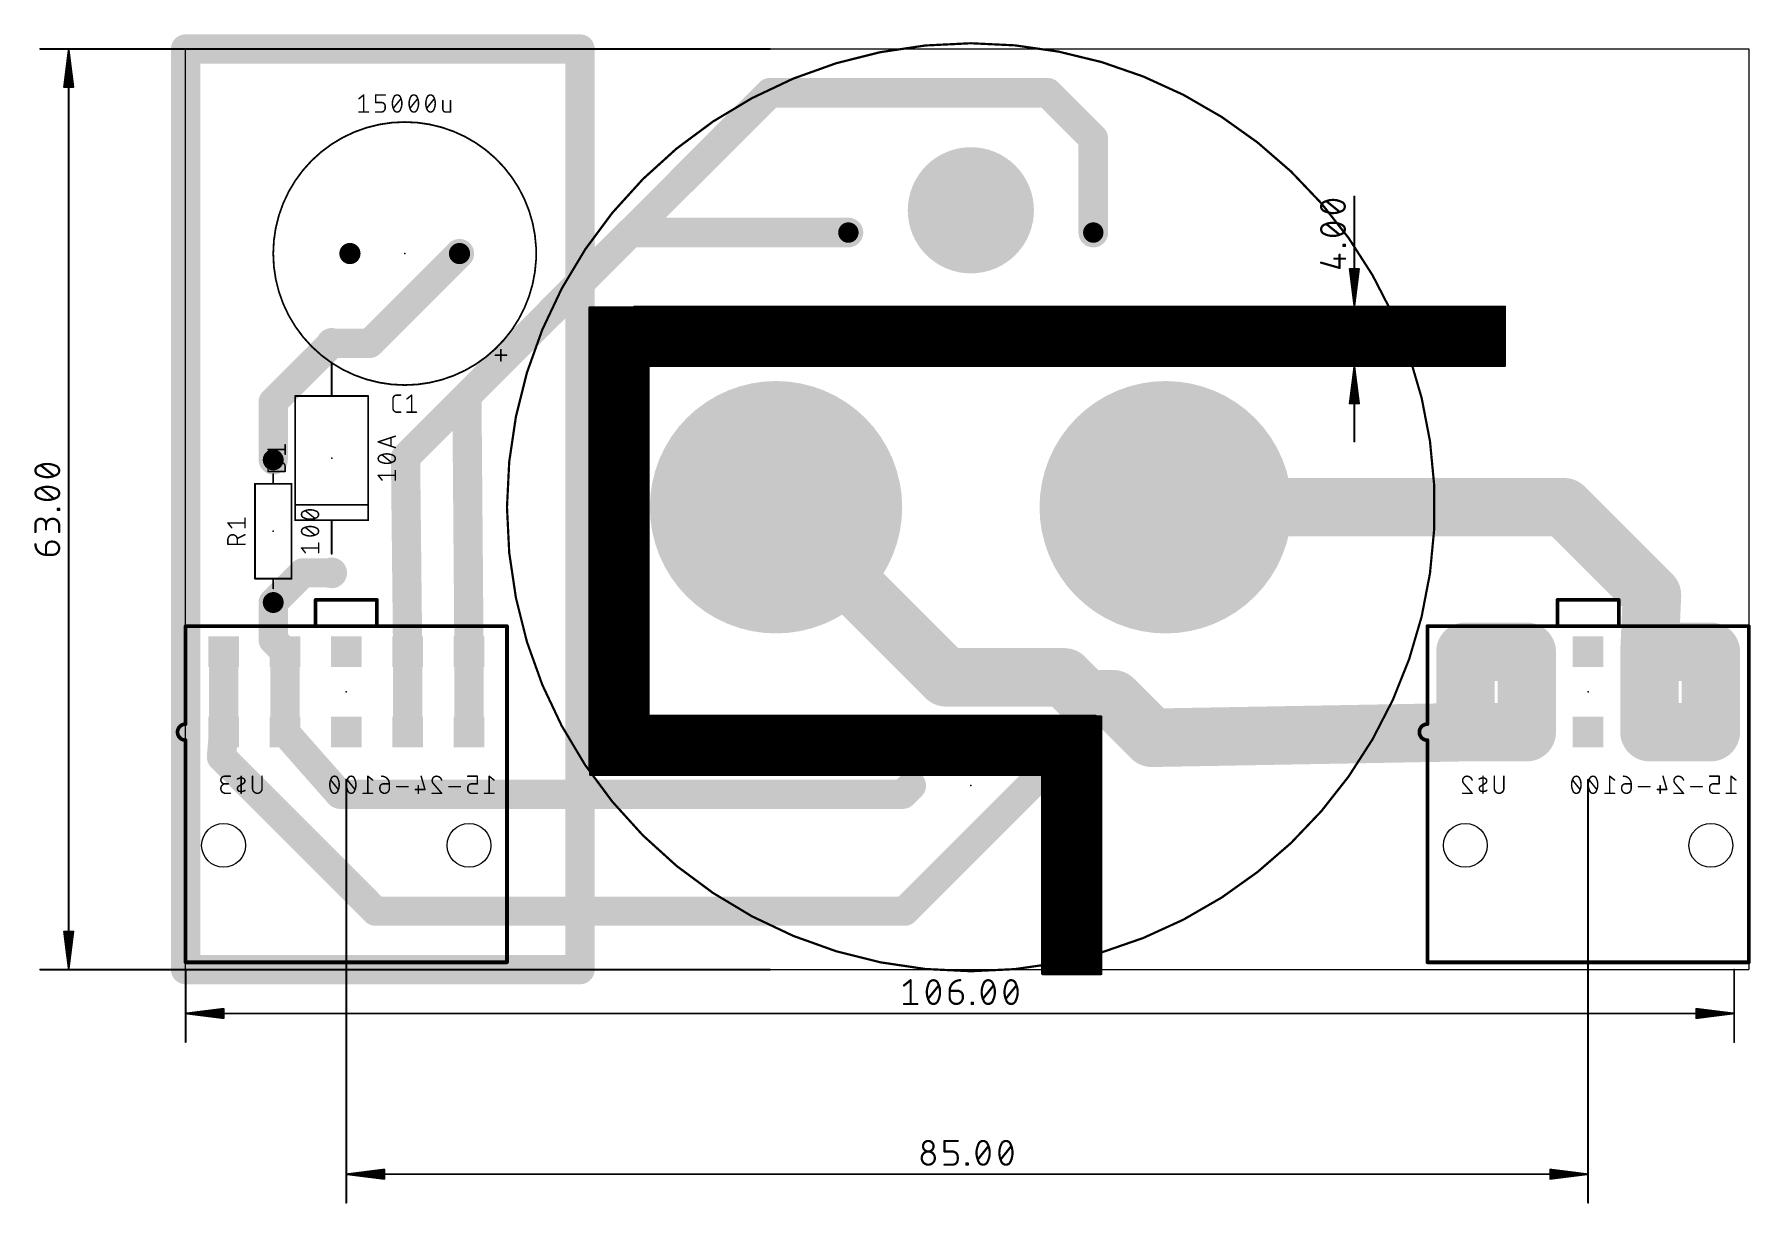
# Model space of a CAD drawing. Extents: x -32 to 85, y -7 to 73.
import ezdxf

# ---------------------------------------------------------------- set-up
doc = ezdxf.new("R2010")
doc.units = 0
for name, color, linetype in [('1', 12, 'CONTINUOUS'), ('16', 132, 'CONTINUOUS'), ('17', 110, 'CONTINUOUS'), ('20', 31, 'CONTINUOUS'), ('21', 253, 'CONTINUOUS'), ('22', 253, 'CONTINUOUS'), ('23', 53, 'CONTINUOUS'), ('24', 53, 'CONTINUOUS'), ('25', 253, 'CONTINUOUS'), ('26', 253, 'CONTINUOUS'), ('27', 253, 'CONTINUOUS'), ('28', 253, 'CONTINUOUS'), ('51', 253, 'CONTINUOUS')]:
    doc.layers.add(name, color=color, linetype=linetype)

# ---------------------------------------------------------------- blocks, each defined once
blk = doc.blocks.new('ROUNDP')
at = {"const_width": 0.5}
blk.add_lwpolyline([(0, -0.25, 1), (0, 0.25, 1), (0, -0.25)], format="xyb", dxfattribs=at)
blk = doc.blocks.new('SQUAREP')
blk.add_solid([(-0.5, -0.5), (0.5, -0.5), (-0.5, 0.5), (0.5, 0.5)])

msp = doc.modelspace()

# ---------------------------------------------------------------- linework, layer by layer
at = {"layer": '1'}
for points, const_width in [([(-22, 72), (-22, 9)], 2), ([(5, 72), (-22, 72)], 2), ([(5, 9), (5, 72)], 2), ([(18, 72), (-31.95, 72)], 0.13), ([(-30, 71.935), (-30.3192, 69.4)], 0.13), ([(-30, 71.935), (-30.26, 69.4)], 0.13), ([(-30, 71.935), (-30.13, 69.4)], 0.13), ([(-30, 71.935), (-30, 9.065)], 0.13), ([(-29.6808, 69.4), (-30, 71.935)], 0.13), ([(-29.87, 69.4), (-30, 71.935)], 0.13), ([(-29.74, 69.4), (-30, 71.935)], 0.13), ([(-30.3192, 69.4), (-29.6808, 69.4)], 0.13), ([(8.436, 59.436), (3, 54)], 2.032), ([(23.368, 59.436), (8.436, 59.436)], 2.032), ([(3, 54), (-2.7442, 48.2558)], 2), ([(-2.7442, 48.2558), (-2.6, 30.75)], 2), ([(-31.0119, 42.7901), (-31.9151, 43.5126)], 0.1524), ([(72.36, 40.64), (45.085, 40.64)], 4), ([(78.3716, 34.6284), (72.36, 40.64)], 4), ([(-31.0119, 41.227), (-31.9151, 41.9495)], 0.1524), ([(-30.741, 40.4489), (-30.741, 40.5392)], 0.1524), ([(-30.741, 40.5392), (-30.6507, 40.5392)], 0.1524), ([(-30.6507, 40.4489), (-30.741, 40.4489)], 0.1524), ([(-30.6507, 40.5392), (-30.6507, 40.4489)], 0.1524), ([(-32.2763, 38.9483), (-32.2763, 39.4902)], 0.1524), ([(-31.5538, 39.4902), (-31.5538, 39.1289)], 0.1524), ([(-30.6507, 38.9483), (-30.6507, 39.3999)], 0.1524), ([(-31.5538, 37.3852), (-31.5538, 37.9271)], 0.1524), ([(-31.1926, 38.2883), (-31.1023, 38.2883)], 0.1524), ([(-31.1023, 37.3852), (-31.5538, 37.3852)], 0.1524), ([(78.2, 30.75), (78.3716, 34.6284)], 4), ([(-2.6, 30.75), (-2.6, 25.25)], 2), ([(78.2, 25.25), (78.2, 30.75)], 4), ([(78.2, 30.75), (82.4, 30.75)], 4), ([(82.4, 30.75), (82.4, 25.25)], 4), ([(78.2, 25.25), (82.4, 25.25)], 4), ([(-11, 22), (-11, -6.95)], 0.13), ([(74, 22), (74, -6.95)], 0.13), ([(-30, 9.065), (-30.3192, 11.6)], 0.13), ([(-30.3192, 11.6), (-29.6808, 11.6)], 0.13), ([(-30, 9.065), (-30.26, 11.6)], 0.13), ([(-30, 9.065), (-30.13, 11.6)], 0.13), ([(-29.6808, 11.6), (-30, 9.065)], 0.13), ([(-29.87, 11.6), (-30, 9.065)], 0.13), ([(-29.74, 11.6), (-30, 9.065)], 0.13), ([(-22, 9), (5, 9)], 2), ([(18, 9), (-31.95, 9)], 0.13), ([(-22, 9), (-22, 4.05)], 0.13), ([(27.1756, 7.9151), (27.6271, 8.2763)], 0.1524), ([(27.6271, 8.2763), (27.6271, 6.6507)], 0.1524), ([(84, 9), (84, 4.05)], 0.13), ([(28.829, 7.0119), (29.5515, 7.9151)], 0.1524), ([(30.3018, 7.5538), (30.8437, 7.5538)], 0.1524), ([(30.3018, 7.1023), (30.3018, 7.5538)], 0.1524), ([(31.2049, 7.1926), (31.2049, 7.1023)], 0.1524), ([(32.5805, 7.0119), (33.303, 7.9151)], 0.1524), ([(34.1436, 7.0119), (34.8661, 7.9151)], 0.1524), ([(-21.935, 6), (-19.4, 6.3192)], 0.13), ([(-21.935, 6), (-19.4, 6.26)], 0.13), ([(-21.935, 6), (-19.4, 6.13)], 0.13), ([(-21.935, 6), (83.935, 6)], 0.13), ([(-19.4, 5.6808), (-21.935, 6)], 0.13), ([(-19.4, 5.87), (-21.935, 6)], 0.13), ([(-19.4, 5.74), (-21.935, 6)], 0.13), ([(-19.4, 6.3192), (-19.4, 5.6808)], 0.13), ([(27.1756, 6.6507), (28.0787, 6.6507)], 0.1524), ([(31.8024, 6.6507), (31.8024, 6.741)], 0.1524), ([(31.8024, 6.741), (31.8927, 6.741)], 0.1524), ([(31.8927, 6.6507), (31.8024, 6.6507)], 0.1524), ([(31.8927, 6.741), (31.8927, 6.6507)], 0.1524), ([(83.935, 6), (81.4, 6.3192)], 0.13), ([(81.4, 6.3192), (81.4, 5.6808)], 0.13), ([(83.935, 6), (81.4, 6.26)], 0.13), ([(83.935, 6), (81.4, 6.13)], 0.13), ([(81.4, 5.6808), (83.935, 6)], 0.13), ([(81.4, 5.87), (83.935, 6)], 0.13), ([(81.4, 5.74), (83.935, 6)], 0.13), ([(29.9483, -3.4462), (29.9483, -2.7237)], 0.1524), ([(29.9483, -2.7237), (30.8514, -2.7237)], 0.1524), ([(30.4902, -3.4462), (29.9483, -3.4462)], 0.1524), ([(32.227, -3.9881), (32.9495, -3.0849)], 0.1524), ([(33.7901, -3.9881), (34.5126, -3.0849)], 0.1524), ([(-10.935, -5), (-8.4, -4.6808)], 0.13), ([(-10.935, -5), (-8.4, -4.74)], 0.13), ([(-8.4, -4.6808), (-8.4, -5.3192)], 0.13), ([(29.9483, -4.3493), (30.4902, -4.3493)], 0.1524), ([(30.8514, -3.9881), (30.8514, -3.8074)], 0.1524), ([(31.4489, -4.3493), (31.4489, -4.259)], 0.1524), ([(31.4489, -4.259), (31.5392, -4.259)], 0.1524), ([(31.5392, -4.3493), (31.4489, -4.3493)], 0.1524), ([(31.5392, -4.259), (31.5392, -4.3493)], 0.1524), ([(73.935, -5), (71.4, -4.6808)], 0.13), ([(71.4, -4.6808), (71.4, -5.3192)], 0.13), ([(73.935, -5), (71.4, -4.74)], 0.13), ([(-10.935, -5), (-8.4, -4.87)], 0.13), ([(73.935, -5), (-10.935, -5)], 0.13), ([(-8.4, -5.3192), (-10.935, -5)], 0.13), ([(-8.4, -5.13), (-10.935, -5)], 0.13), ([(-8.4, -5.26), (-10.935, -5)], 0.13), ([(73.935, -5), (71.4, -4.87)], 0.13), ([(71.4, -5.3192), (73.935, -5)], 0.13), ([(71.4, -5.13), (73.935, -5)], 0.13), ([(71.4, -5.26), (73.935, -5)], 0.13)]:
    msp.add_lwpolyline(points, dxfattribs=dict(at, const_width=const_width))
for points, const_width in [([(-21.5, 72, 1), (-22.5, 72)], 1), ([(-22, 72.5, 1), (-22, 71.5)], 1), ([(5.5, 72, 1), (4.5, 72)], 1), ([(5, 71.5, 1), (5, 72.5)], 1), ([(-31.95, 72.0325, 1), (-31.95, 71.9675)], 0.065), ([(-29.9675, 71.935, 1), (-30.0325, 71.935)], 0.065), ([(-29.9678, 71.9391, 1), (-30.0322, 71.9309)], 0.065), ([(-29.9675, 71.9333, 1), (-30.0325, 71.9367)], 0.065), ([(-29.9675, 71.9367, 1), (-30.0325, 71.9333)], 0.065), ([(-29.9677, 71.9383, 1), (-30.0323, 71.9317)], 0.065), ([(-29.9677, 71.9317, 1), (-30.0323, 71.9383)], 0.065), ([(-29.9678, 71.9309, 1), (-30.0322, 71.9391)], 0.065), ([(18, 71.9675, 1), (18, 72.0325)], 0.065), ([(-30.3515, 69.4041, 1), (-30.287, 69.3959)], 0.065), ([(-30.3192, 69.4325, 1), (-30.3192, 69.3675)], 0.065), ([(-30.2923, 69.4033, 1), (-30.2277, 69.3967)], 0.065), ([(-30.1625, 69.4017, 1), (-30.0975, 69.3983)], 0.065), ([(-29.9025, 69.3983, 1), (-29.8375, 69.4017)], 0.065), ([(-29.7723, 69.3967, 1), (-29.7077, 69.4033)], 0.065), ([(-29.713, 69.3959, 1), (-29.6485, 69.4041)], 0.065), ([(-29.6808, 69.3675, 1), (-29.6808, 69.4325)], 0.065), ([(8.436, 59.944, 1), (8.436, 58.928)], 1.016), ([(8.7952, 59.0768, 1), (8.0768, 59.7952)], 1.016), ([(23.368, 58.928, 1), (23.368, 59.944)], 1.016), ([(2.6408, 54.3592, 1), (3.3592, 53.6408)], 1.016), ([(3.3536, 53.6464, 1), (2.6464, 54.3536)], 1), ([(-3.0978, 48.6094, 1), (-2.3906, 47.9022)], 1), ([(-2.2442, 48.2599, 1), (-3.2442, 48.2517)], 1), ([(-32.0505, 43.4675, 0.3205), (-32.2763, 43.1514)], 0.1524), ([(-31.4635, 43.6029, 0.1139), (-32.0505, 43.4675)], 0.1524), ([(-32.0672, 43.5017, 1), (-32.0338, 43.4332)], 0.0762), ([(-32.0382, 43.4314, 1), (-32.0629, 43.5035)], 0.0762), ([(-31.8913, 43.5424, 1), (-31.9389, 43.4829)], 0.0762), ([(-30.8765, 43.4675, 0.1139), (-31.4635, 43.6029)], 0.1524), ([(-31.4635, 43.641, 1), (-31.4635, 43.5648)], 0.0762), ([(-31.4635, 43.5648, 1), (-31.4635, 43.641)], 0.0762), ([(-30.6507, 43.1514, 0.3205), (-30.8765, 43.4675)], 0.1524), ([(-30.8641, 43.5035, 1), (-30.8888, 43.4314)], 0.0762), ([(-30.8932, 43.4332, 1), (-30.8598, 43.5017)], 0.0762), ([(-32.2763, 43.1514, 0.3205), (-32.0505, 42.8353)], 0.1524), ([(-32.2382, 43.1514, 1), (-32.3144, 43.1514)], 0.0762), ([(-32.3144, 43.1514, 1), (-32.2382, 43.1514)], 0.0762), ([(-32.0505, 42.8353, 0.1139), (-31.4635, 42.6998)], 0.1524), ([(-32.0338, 42.8695, 1), (-32.0672, 42.801)], 0.0762), ([(-32.0629, 42.7992, 1), (-32.0382, 42.8713)], 0.0762), ([(-31.4635, 42.6998, 0.1139), (-30.8765, 42.8353)], 0.1524), ([(-31.4635, 42.7379, 1), (-31.4635, 42.6617)], 0.0762), ([(-31.4635, 42.6617, 1), (-31.4635, 42.7379)], 0.0762), ([(-31.0357, 42.7604, 1), (-30.9881, 42.8199)], 0.0762), ([(-30.8765, 42.8353, 0.3205), (-30.6507, 43.1514)], 0.1524), ([(-30.8888, 42.8713, 1), (-30.8641, 42.7992)], 0.0762), ([(-30.8598, 42.801, 1), (-30.8932, 42.8695)], 0.0762), ([(-30.6126, 43.1514, 1), (-30.6888, 43.1514)], 0.0762), ([(-30.6888, 43.1514, 1), (-30.6126, 43.1514)], 0.0762), ([(45.085, 41.64, 1), (45.085, 39.64)], 2), ([(73.0671, 41.3471, 1), (71.6529, 39.9329)], 2), ([(72.36, 39.64, 1), (72.36, 41.64)], 2), ([(-32.0505, 41.9043, 0.3205), (-32.2763, 41.5882)], 0.1524), ([(-32.2763, 41.5882, 0.3205), (-32.0505, 41.2722)], 0.1524), ([(-32.2382, 41.5882, 1), (-32.3144, 41.5882)], 0.0762), ([(-32.3144, 41.5882, 1), (-32.2382, 41.5882)], 0.0762), ([(-31.4635, 42.0398, 0.1139), (-32.0505, 41.9043)], 0.1524), ([(-32.0672, 41.9386, 1), (-32.0338, 41.8701)], 0.0762), ([(-32.0505, 41.2722, 0.1139), (-31.4635, 41.1367)], 0.1524), ([(-32.0338, 41.3064, 1), (-32.0672, 41.2379)], 0.0762), ([(-32.0382, 41.8683, 1), (-32.0629, 41.9404)], 0.0762), ([(-32.0629, 41.2361, 1), (-32.0382, 41.3082)], 0.0762), ([(-31.8913, 41.9792, 1), (-31.9389, 41.9197)], 0.0762), ([(-30.8765, 41.9043, 0.1139), (-31.4635, 42.0398)], 0.1524), ([(-31.4635, 42.0779, 1), (-31.4635, 42.0017)], 0.0762), ([(-31.4635, 41.1367, 0.1139), (-30.8765, 41.2722)], 0.1524), ([(-31.4635, 41.1748, 1), (-31.4635, 41.0986)], 0.0762), ([(-31.4635, 42.0017, 1), (-31.4635, 42.0779)], 0.0762), ([(-31.4635, 41.0986, 1), (-31.4635, 41.1748)], 0.0762), ([(-31.0357, 41.1972, 1), (-30.9881, 41.2568)], 0.0762), ([(-30.8641, 41.9404, 1), (-30.8888, 41.8683)], 0.0762), ([(-30.6507, 41.5882, 0.3205), (-30.8765, 41.9043)], 0.1524), ([(-30.8765, 41.2722, 0.3205), (-30.6507, 41.5882)], 0.1524), ([(-30.8888, 41.3082, 1), (-30.8641, 41.2361)], 0.0762), ([(-30.8932, 41.8701, 1), (-30.8598, 41.9386)], 0.0762), ([(-30.8598, 41.2379, 1), (-30.8932, 41.3064)], 0.0762), ([(-30.6126, 41.5882, 1), (-30.6888, 41.5882)], 0.0762), ([(-30.6888, 41.5882, 1), (-30.6126, 41.5882)], 0.0762), ([(-30.7029, 40.5392, 1), (-30.7791, 40.5392)], 0.0762), ([(-30.741, 40.5773, 1), (-30.741, 40.5011)], 0.0762), ([(-30.741, 40.487, 1), (-30.741, 40.4108)], 0.0762), ([(-30.7791, 40.4489, 1), (-30.7029, 40.4489)], 0.0762), ([(-30.6126, 40.5392, 1), (-30.6888, 40.5392)], 0.0762), ([(-30.6888, 40.4489, 1), (-30.6126, 40.4489)], 0.0762), ([(-30.6507, 40.5011, 1), (-30.6507, 40.5773)], 0.0762), ([(-30.6507, 40.4108, 1), (-30.6507, 40.487)], 0.0762), ([(-31.5538, 39.4902, 1), (-32.2763, 39.4902)], 0.1524), ([(-32.2382, 39.4902, 1), (-32.3144, 39.4902)], 0.0762), ([(-32.3144, 39.4902, 1), (-32.2382, 39.4902)], 0.0762), ([(-32.3144, 38.9483, 1), (-32.2382, 38.9483)], 0.0762), ([(-30.6507, 39.3999, 1), (-31.5538, 39.3999)], 0.1524), ([(-31.5157, 39.4902, 1), (-31.5919, 39.4902)], 0.0762), ([(-31.5919, 39.4902, 1), (-31.5157, 39.4902)], 0.0762), ([(-31.5919, 39.3999, 1), (-31.5157, 39.3999)], 0.0762), ([(-31.5919, 39.1289, 1), (-31.5157, 39.1289)], 0.0762), ([(-30.6126, 39.3999, 1), (-30.6888, 39.3999)], 0.0762), ([(-30.6888, 39.3999, 1), (-30.6126, 39.3999)], 0.0762), ([(-30.6888, 38.9483, 1), (-30.6126, 38.9483)], 0.0762), ([(-32.2763, 38.1077, 0.4142), (-31.5538, 37.3852)], 0.1524), ([(-32.2382, 38.1077, 1), (-32.3144, 38.1077)], 0.0762), ([(-31.1926, 38.2883, 0.4142), (-31.5538, 37.9271)], 0.1524), ([(-31.5157, 37.9271, 1), (-31.5919, 37.9271)], 0.0762), ([(-31.5919, 37.9271, 1), (-31.5157, 37.9271)], 0.0762), ([(-31.1926, 38.3264, 1), (-31.1926, 38.2502)], 0.0762), ([(-31.1926, 38.2502, 1), (-31.1926, 38.3264)], 0.0762), ([(-31.1023, 37.3852, 1), (-31.1023, 38.2883)], 0.1524), ([(-31.1023, 38.3264, 1), (-31.1023, 38.2502)], 0.0762), ([(-31.1023, 38.2502, 1), (-31.1023, 38.3264)], 0.0762), ([(-31.5538, 37.4233, 1), (-31.5538, 37.3471)], 0.0762), ([(-31.5919, 37.3852, 1), (-31.5157, 37.3852)], 0.0762), ([(-31.5538, 37.3471, 1), (-31.5538, 37.4233)], 0.0762), ([(-31.1023, 37.4233, 1), (-31.1023, 37.3471)], 0.0762), ([(-31.1023, 37.3471, 1), (-31.1023, 37.4233)], 0.0762), ([(79.3706, 34.5842, 1), (77.3726, 34.6726)], 2), ([(77.6645, 33.9213, 1), (79.0787, 35.3355)], 2), ([(-2.1, 30.75, 1), (-3.1, 30.75)], 1), ([(79.2, 30.75, 1), (77.2, 30.75)], 2), ([(78.2, 31.75, 1), (78.2, 29.75)], 2), ([(77.201, 30.7942, 1), (79.199, 30.7058)], 2), ([(83.4, 30.75, 1), (81.4, 30.75)], 2), ([(82.4, 29.75, 1), (82.4, 31.75)], 2), ([(-3.1, 30.7459, 1), (-2.1, 30.7541)], 1), ([(78.2, 26.25, 1), (78.2, 24.25)], 2), ([(82.4, 24.25, 1), (82.4, 26.25)], 2), ([(77.2, 25.25, 1), (79.2, 25.25)], 2), ([(81.4, 25.25, 1), (83.4, 25.25)], 2), ([(-3.1, 25.25, 1), (-2.1, 25.25)], 1), ([(-10.9675, 22, 1), (-11.0325, 22)], 0.065), ([(74.0325, 22, 1), (73.9675, 22)], 0.065), ([(-30.287, 11.6041, 1), (-30.3515, 11.5959)], 0.065), ([(-30.3192, 11.6325, 1), (-30.3192, 11.5675)], 0.065), ([(-30.2277, 11.6033, 1), (-30.2923, 11.5967)], 0.065), ([(-30.0975, 11.6017, 1), (-30.1625, 11.5983)], 0.065), ([(-29.8375, 11.5983, 1), (-29.9025, 11.6017)], 0.065), ([(-29.7077, 11.5967, 1), (-29.7723, 11.6033)], 0.065), ([(-29.6485, 11.5959, 1), (-29.713, 11.6041)], 0.065), ([(-29.6808, 11.5675, 1), (-29.6808, 11.6325)], 0.065), ([(-22, 9.5, 1), (-22, 8.5)], 1), ([(-22.5, 9, 1), (-21.5, 9)], 1), ([(4.5, 9, 1), (5.5, 9)], 1), ([(5, 8.5, 1), (5, 9.5)], 1), ([(-31.95, 9.0325, 1), (-31.95, 8.9675)], 0.065), ([(-30.0322, 9.0691, 1), (-29.9678, 9.0609)], 0.065), ([(-30.0323, 9.0683, 1), (-29.9677, 9.0617)], 0.065), ([(-30.0325, 9.0633, 1), (-29.9675, 9.0667)], 0.065), ([(-30.0325, 9.0667, 1), (-29.9675, 9.0633)], 0.065), ([(-30.0325, 9.065, 1), (-29.9675, 9.065)], 0.065), ([(-30.0323, 9.0617, 1), (-29.9677, 9.0683)], 0.065), ([(-30.0322, 9.0609, 1), (-29.9678, 9.0691)], 0.065), ([(-21.9675, 9, 1), (-22.0325, 9)], 0.065), ([(18, 8.9675, 1), (18, 9.0325)], 0.065), ([(27.6652, 8.2763, 1), (27.589, 8.2763)], 0.0762), ([(27.6509, 8.2465, 1), (27.6033, 8.3061)], 0.0762), ([(29.1903, 8.2763, 0.3205), (28.8742, 8.0505)], 0.1524), ([(29.5064, 8.0505, 0.3205), (29.1903, 8.2763)], 0.1524), ([(29.1903, 8.3144, 1), (29.1903, 8.2382)], 0.0762), ([(29.1903, 8.2382, 1), (29.1903, 8.3144)], 0.0762), ([(31.0243, 8.2763, 0.4142), (30.3018, 7.5538)], 0.1524), ([(31.0243, 8.2382, 1), (31.0243, 8.3144)], 0.0762), ([(32.9418, 8.2763, 0.3205), (32.6257, 8.0505)], 0.1524), ([(33.2579, 8.0505, 0.3205), (32.9418, 8.2763)], 0.1524), ([(32.9418, 8.3144, 1), (32.9418, 8.2382)], 0.0762), ([(32.9418, 8.2382, 1), (32.9418, 8.3144)], 0.0762), ([(34.5049, 8.2763, 0.3205), (34.1888, 8.0505)], 0.1524), ([(34.821, 8.0505, 0.3205), (34.5049, 8.2763)], 0.1524), ([(34.5049, 8.3144, 1), (34.5049, 8.2382)], 0.0762), ([(34.5049, 8.2382, 1), (34.5049, 8.3144)], 0.0762), ([(84.0325, 9, 1), (83.9675, 9)], 0.065), ([(27.1518, 7.9448, 1), (27.1994, 7.8853)], 0.0762), ([(28.8742, 8.0505, 0.1139), (28.7387, 7.4635)], 0.1524), ([(28.7387, 7.4635, 0.1139), (28.8742, 6.8765)], 0.1524), ([(28.7768, 7.4635, 1), (28.7006, 7.4635)], 0.0762), ([(28.7006, 7.4635, 1), (28.7768, 7.4635)], 0.0762), ([(28.7993, 7.0357, 1), (28.8588, 6.9881)], 0.0762), ([(28.8381, 8.0629, 1), (28.9102, 8.0382)], 0.0762), ([(28.9084, 8.0338, 1), (28.8399, 8.0672)], 0.0762), ([(29.5406, 8.0672, 1), (29.4721, 8.0338)], 0.0762), ([(29.6418, 7.4635, 0.1139), (29.5064, 8.0505)], 0.1524), ([(29.5064, 6.8765, 0.1139), (29.6418, 7.4635)], 0.1524), ([(29.4703, 8.0382, 1), (29.5424, 8.0629)], 0.0762), ([(29.5813, 7.8913, 1), (29.5218, 7.9389)], 0.0762), ([(29.6799, 7.4635, 1), (29.6037, 7.4635)], 0.0762), ([(29.6037, 7.4635, 1), (29.6799, 7.4635)], 0.0762), ([(30.3018, 7.5919, 1), (30.3018, 7.5157)], 0.0762), ([(30.3399, 7.5538, 1), (30.2637, 7.5538)], 0.0762), ([(30.2637, 7.5538, 1), (30.3399, 7.5538)], 0.0762), ([(30.3018, 7.1023, 1), (31.2049, 7.1023)], 0.1524), ([(30.3399, 7.1023, 1), (30.2637, 7.1023)], 0.0762), ([(30.2637, 7.1023, 1), (30.3399, 7.1023)], 0.0762), ([(31.2049, 7.1926, 0.4142), (30.8437, 7.5538)], 0.1524), ([(30.8437, 7.5919, 1), (30.8437, 7.5157)], 0.0762), ([(30.8437, 7.5157, 1), (30.8437, 7.5919)], 0.0762), ([(31.243, 7.1926, 1), (31.1668, 7.1926)], 0.0762), ([(31.1668, 7.1926, 1), (31.243, 7.1926)], 0.0762), ([(31.243, 7.1023, 1), (31.1668, 7.1023)], 0.0762), ([(31.1668, 7.1023, 1), (31.243, 7.1023)], 0.0762), ([(32.6257, 8.0505, 0.1139), (32.4902, 7.4635)], 0.1524), ([(32.4902, 7.4635, 0.1139), (32.6257, 6.8765)], 0.1524), ([(32.5283, 7.4635, 1), (32.4521, 7.4635)], 0.0762), ([(32.4521, 7.4635, 1), (32.5283, 7.4635)], 0.0762), ([(32.5508, 7.0357, 1), (32.6103, 6.9881)], 0.0762), ([(32.5896, 8.0629, 1), (32.6617, 8.0382)], 0.0762), ([(32.6599, 8.0338, 1), (32.5914, 8.0672)], 0.0762), ([(33.2921, 8.0672, 1), (33.2236, 8.0338)], 0.0762), ([(33.3933, 7.4635, 0.1139), (33.2579, 8.0505)], 0.1524), ([(33.2579, 6.8765, 0.1139), (33.3933, 7.4635)], 0.1524), ([(33.2218, 8.0382, 1), (33.2939, 8.0629)], 0.0762), ([(33.3328, 7.8913, 1), (33.2733, 7.9389)], 0.0762), ([(33.4314, 7.4635, 1), (33.3552, 7.4635)], 0.0762), ([(33.3552, 7.4635, 1), (33.4314, 7.4635)], 0.0762), ([(34.1888, 8.0505, 0.1139), (34.0533, 7.4635)], 0.1524), ([(34.0533, 7.4635, 0.1139), (34.1888, 6.8765)], 0.1524), ([(34.0914, 7.4635, 1), (34.0152, 7.4635)], 0.0762), ([(34.0152, 7.4635, 1), (34.0914, 7.4635)], 0.0762), ([(34.1139, 7.0357, 1), (34.1734, 6.9881)], 0.0762), ([(34.1528, 8.0629, 1), (34.2248, 8.0382)], 0.0762), ([(34.223, 8.0338, 1), (34.1545, 8.0672)], 0.0762), ([(34.8552, 8.0672, 1), (34.7867, 8.0338)], 0.0762), ([(34.9564, 7.4635, 0.1139), (34.821, 8.0505)], 0.1524), ([(34.821, 6.8765, 0.1139), (34.9564, 7.4635)], 0.1524), ([(34.7849, 8.0382, 1), (34.857, 8.0629)], 0.0762), ([(34.8959, 7.8913, 1), (34.8364, 7.9389)], 0.0762), ([(34.9945, 7.4635, 1), (34.9183, 7.4635)], 0.0762), ([(34.9183, 7.4635, 1), (34.9945, 7.4635)], 0.0762), ([(-21.935, 6.0325, 1), (-21.935, 5.9675)], 0.065), ([(-21.9309, 6.0322, 1), (-21.9391, 5.9678)], 0.065), ([(-21.9367, 6.0325, 1), (-21.9333, 5.9675)], 0.065), ([(-21.9333, 6.0325, 1), (-21.9367, 5.9675)], 0.065), ([(-21.9317, 6.0323, 1), (-21.9383, 5.9677)], 0.065), ([(-21.9383, 6.0323, 1), (-21.9317, 5.9677)], 0.065), ([(-21.9391, 6.0322, 1), (-21.9309, 5.9678)], 0.065), ([(-19.3675, 6.3192, 1), (-19.4325, 6.3192)], 0.065), ([(-19.3959, 6.287, 1), (-19.4041, 6.3515)], 0.065), ([(-19.3967, 6.2277, 1), (-19.4033, 6.2923)], 0.065), ([(-19.3983, 6.0975, 1), (-19.4017, 6.1625)], 0.065), ([(-19.4017, 5.8375, 1), (-19.3983, 5.9025)], 0.065), ([(27.1756, 6.6888, 1), (27.1756, 6.6126)], 0.0762), ([(27.589, 6.6507, 1), (27.6652, 6.6507)], 0.0762), ([(28.0787, 6.6126, 1), (28.0787, 6.6888)], 0.0762), ([(28.9102, 6.8888, 1), (28.8381, 6.8641)], 0.0762), ([(28.8742, 6.8765, 0.3205), (29.1903, 6.6507)], 0.1524), ([(28.8399, 6.8598, 1), (28.9084, 6.8932)], 0.0762), ([(29.1903, 6.6507, 0.3205), (29.5064, 6.8765)], 0.1524), ([(29.1903, 6.6888, 1), (29.1903, 6.6126)], 0.0762), ([(29.1903, 6.6126, 1), (29.1903, 6.6888)], 0.0762), ([(29.4721, 6.8932, 1), (29.5406, 6.8598)], 0.0762), ([(29.5424, 6.8641, 1), (29.4703, 6.8888)], 0.0762), ([(31.8405, 6.741, 1), (31.7643, 6.741)], 0.0762), ([(31.8024, 6.7791, 1), (31.8024, 6.7029)], 0.0762), ([(31.8024, 6.6888, 1), (31.8024, 6.6126)], 0.0762), ([(31.7643, 6.6507, 1), (31.8405, 6.6507)], 0.0762), ([(31.9308, 6.741, 1), (31.8546, 6.741)], 0.0762), ([(31.8546, 6.6507, 1), (31.9308, 6.6507)], 0.0762), ([(31.8927, 6.7029, 1), (31.8927, 6.7791)], 0.0762), ([(31.8927, 6.6126, 1), (31.8927, 6.6888)], 0.0762), ([(32.6617, 6.8888, 1), (32.5896, 6.8641)], 0.0762), ([(32.6257, 6.8765, 0.3205), (32.9418, 6.6507)], 0.1524), ([(32.5914, 6.8598, 1), (32.6599, 6.8932)], 0.0762), ([(32.9418, 6.6507, 0.3205), (33.2579, 6.8765)], 0.1524), ([(32.9418, 6.6888, 1), (32.9418, 6.6126)], 0.0762), ([(32.9418, 6.6126, 1), (32.9418, 6.6888)], 0.0762), ([(33.2236, 6.8932, 1), (33.2921, 6.8598)], 0.0762), ([(33.2939, 6.8641, 1), (33.2218, 6.8888)], 0.0762), ([(34.1888, 6.8765, 0.3205), (34.5049, 6.6507)], 0.1524), ([(34.2248, 6.8888, 1), (34.1528, 6.8641)], 0.0762), ([(34.1545, 6.8598, 1), (34.223, 6.8932)], 0.0762), ([(34.5049, 6.6507, 0.3205), (34.821, 6.8765)], 0.1524), ([(34.5049, 6.6888, 1), (34.5049, 6.6126)], 0.0762), ([(34.5049, 6.6126, 1), (34.5049, 6.6888)], 0.0762), ([(34.7867, 6.8932, 1), (34.8552, 6.8598)], 0.0762), ([(34.857, 6.8641, 1), (34.7849, 6.8888)], 0.0762), ([(81.4041, 6.3515, 1), (81.3959, 6.287)], 0.065), ([(81.4325, 6.3192, 1), (81.3675, 6.3192)], 0.065), ([(81.4033, 6.2923, 1), (81.3967, 6.2277)], 0.065), ([(81.4017, 6.1625, 1), (81.3983, 6.0975)], 0.065), ([(81.3983, 5.9025, 1), (81.4017, 5.8375)], 0.065), ([(83.9391, 5.9678, 1), (83.9309, 6.0322)], 0.065), ([(83.9309, 5.9678, 1), (83.9391, 6.0322)], 0.065), ([(83.9383, 5.9677, 1), (83.9317, 6.0323)], 0.065), ([(83.9317, 5.9677, 1), (83.9383, 6.0323)], 0.065), ([(83.9333, 5.9675, 1), (83.9367, 6.0325)], 0.065), ([(83.9367, 5.9675, 1), (83.9333, 6.0325)], 0.065), ([(83.935, 5.9675, 1), (83.935, 6.0325)], 0.065), ([(-19.4325, 5.6808, 1), (-19.3675, 5.6808)], 0.065), ([(-19.4041, 5.6485, 1), (-19.3959, 5.713)], 0.065), ([(-19.4033, 5.7077, 1), (-19.3967, 5.7723)], 0.065), ([(81.3967, 5.7723, 1), (81.4033, 5.7077)], 0.065), ([(81.3959, 5.713, 1), (81.4041, 5.6485)], 0.065), ([(81.3675, 5.6808, 1), (81.4325, 5.6808)], 0.065), ([(-22.0325, 4.05, 1), (-21.9675, 4.05)], 0.065), ([(83.9675, 4.05, 1), (84.0325, 4.05)], 0.065), ([(29.2883, -3.8977, 1), (28.3852, -3.8977)], 0.1524), ([(29.198, -3.0849, 1), (28.4755, -3.0849)], 0.1524), ([(28.4755, -3.0849, 1), (29.198, -3.0849)], 0.1524), ([(28.5136, -3.0849, 1), (28.4374, -3.0849)], 0.0762), ([(28.4374, -3.0849, 1), (28.5136, -3.0849)], 0.0762), ([(29.2361, -3.0849, 1), (29.1599, -3.0849)], 0.0762), ([(29.1599, -3.0849, 1), (29.2361, -3.0849)], 0.0762), ([(29.9864, -2.7237, 1), (29.9102, -2.7237)], 0.0762), ([(29.9483, -2.6856, 1), (29.9483, -2.7618)], 0.0762), ([(29.9483, -3.4081, 1), (29.9483, -3.4843)], 0.0762), ([(29.9102, -3.4462, 1), (29.9864, -3.4462)], 0.0762), ([(30.8514, -3.8074, 0.4142), (30.4902, -3.4462)], 0.1524), ([(30.4902, -3.4081, 1), (30.4902, -3.4843)], 0.0762), ([(30.4902, -3.4843, 1), (30.4902, -3.4081)], 0.0762), ([(30.8514, -2.7618, 1), (30.8514, -2.6856)], 0.0762), ([(32.2722, -2.9495, 0.1139), (32.1367, -3.5365)], 0.1524), ([(32.1367, -3.5365, 0.1139), (32.2722, -4.1235)], 0.1524), ([(32.1748, -3.5365, 1), (32.0986, -3.5365)], 0.0762), ([(32.0986, -3.5365, 1), (32.1748, -3.5365)], 0.0762), ([(32.2361, -2.9371, 1), (32.3082, -2.9618)], 0.0762), ([(32.5882, -2.7237, 0.3205), (32.2722, -2.9495)], 0.1524), ([(32.3064, -2.9662, 1), (32.2379, -2.9328)], 0.0762), ([(32.9043, -2.9495, 0.3205), (32.5882, -2.7237)], 0.1524), ([(32.5882, -2.6856, 1), (32.5882, -2.7618)], 0.0762), ([(32.5882, -2.7618, 1), (32.5882, -2.6856)], 0.0762), ([(33.0398, -3.5365, 0.1139), (32.9043, -2.9495)], 0.1524), ([(32.9386, -2.9328, 1), (32.8701, -2.9662)], 0.0762), ([(32.9043, -4.1235, 0.1139), (33.0398, -3.5365)], 0.1524), ([(32.8683, -2.9618, 1), (32.9404, -2.9371)], 0.0762), ([(32.9792, -3.1087, 1), (32.9197, -3.0611)], 0.0762), ([(33.0779, -3.5365, 1), (33.0017, -3.5365)], 0.0762), ([(33.0017, -3.5365, 1), (33.0779, -3.5365)], 0.0762), ([(33.8353, -2.9495, 0.1139), (33.6998, -3.5365)], 0.1524), ([(33.6998, -3.5365, 0.1139), (33.8353, -4.1235)], 0.1524), ([(33.7379, -3.5365, 1), (33.6617, -3.5365)], 0.0762), ([(33.6617, -3.5365, 1), (33.7379, -3.5365)], 0.0762), ([(33.7992, -2.9371, 1), (33.8713, -2.9618)], 0.0762), ([(34.1514, -2.7237, 0.3205), (33.8353, -2.9495)], 0.1524), ([(33.8695, -2.9662, 1), (33.801, -2.9328)], 0.0762), ([(34.4675, -2.9495, 0.3205), (34.1514, -2.7237)], 0.1524), ([(34.1514, -2.6856, 1), (34.1514, -2.7618)], 0.0762), ([(34.1514, -2.7618, 1), (34.1514, -2.6856)], 0.0762), ([(34.5017, -2.9328, 1), (34.4332, -2.9662)], 0.0762), ([(34.6029, -3.5365, 0.1139), (34.4675, -2.9495)], 0.1524), ([(34.4675, -4.1235, 0.1139), (34.6029, -3.5365)], 0.1524), ([(34.4314, -2.9618, 1), (34.5035, -2.9371)], 0.0762), ([(34.5424, -3.1087, 1), (34.4829, -3.0611)], 0.0762), ([(34.641, -3.5365, 1), (34.5648, -3.5365)], 0.0762), ([(34.5648, -3.5365, 1), (34.641, -3.5365)], 0.0762), ([(-8.3675, -4.6808, 1), (-8.4325, -4.6808)], 0.065), ([(-8.3959, -4.713, 1), (-8.4041, -4.6485)], 0.065), ([(-8.3967, -4.7723, 1), (-8.4033, -4.7077)], 0.065), ([(28.3852, -3.8977, 1), (29.2883, -3.8977)], 0.1524), ([(28.4233, -3.8977, 1), (28.3471, -3.8977)], 0.0762), ([(28.3471, -3.8977, 1), (28.4233, -3.8977)], 0.0762), ([(29.3264, -3.8977, 1), (29.2502, -3.8977)], 0.0762), ([(29.2502, -3.8977, 1), (29.3264, -3.8977)], 0.0762), ([(29.9483, -4.3112, 1), (29.9483, -4.3874)], 0.0762), ([(30.4902, -4.3493, 0.4142), (30.8514, -3.9881)], 0.1524), ([(30.4902, -4.3112, 1), (30.4902, -4.3874)], 0.0762), ([(30.4902, -4.3874, 1), (30.4902, -4.3112)], 0.0762), ([(30.8895, -3.8074, 1), (30.8133, -3.8074)], 0.0762), ([(30.8133, -3.8074, 1), (30.8895, -3.8074)], 0.0762), ([(30.8895, -3.9881, 1), (30.8133, -3.9881)], 0.0762), ([(30.8133, -3.9881, 1), (30.8895, -3.9881)], 0.0762), ([(31.487, -4.259, 1), (31.4108, -4.259)], 0.0762), ([(31.4489, -4.2209, 1), (31.4489, -4.2971)], 0.0762), ([(31.4489, -4.3112, 1), (31.4489, -4.3874)], 0.0762), ([(31.4108, -4.3493, 1), (31.487, -4.3493)], 0.0762), ([(31.5773, -4.259, 1), (31.5011, -4.259)], 0.0762), ([(31.5011, -4.3493, 1), (31.5773, -4.3493)], 0.0762), ([(31.5392, -4.2971, 1), (31.5392, -4.2209)], 0.0762), ([(31.5392, -4.3874, 1), (31.5392, -4.3112)], 0.0762), ([(32.1972, -3.9643, 1), (32.2568, -4.0119)], 0.0762), ([(32.3082, -4.1112, 1), (32.2361, -4.1359)], 0.0762), ([(32.2722, -4.1235, 0.3205), (32.5882, -4.3493)], 0.1524), ([(32.2379, -4.1402, 1), (32.3064, -4.1068)], 0.0762), ([(32.5882, -4.3493, 0.3205), (32.9043, -4.1235)], 0.1524), ([(32.5882, -4.3112, 1), (32.5882, -4.3874)], 0.0762), ([(32.5882, -4.3874, 1), (32.5882, -4.3112)], 0.0762), ([(32.8701, -4.1068, 1), (32.9386, -4.1402)], 0.0762), ([(32.9404, -4.1359, 1), (32.8683, -4.1112)], 0.0762), ([(33.7604, -3.9643, 1), (33.8199, -4.0119)], 0.0762), ([(33.8713, -4.1112, 1), (33.7992, -4.1359)], 0.0762), ([(33.8353, -4.1235, 0.3205), (34.1514, -4.3493)], 0.1524), ([(33.801, -4.1402, 1), (33.8695, -4.1068)], 0.0762), ([(34.1514, -4.3493, 0.3205), (34.4675, -4.1235)], 0.1524), ([(34.1514, -4.3112, 1), (34.1514, -4.3874)], 0.0762), ([(34.1514, -4.3874, 1), (34.1514, -4.3112)], 0.0762), ([(34.4332, -4.1068, 1), (34.5017, -4.1402)], 0.0762), ([(34.5035, -4.1359, 1), (34.4314, -4.1112)], 0.0762), ([(71.4041, -4.6485, 1), (71.3959, -4.713)], 0.065), ([(71.4325, -4.6808, 1), (71.3675, -4.6808)], 0.065), ([(71.4033, -4.7077, 1), (71.3967, -4.7723)], 0.065), ([(-10.935, -4.9675, 1), (-10.935, -5.0325)], 0.065), ([(-10.9309, -4.9678, 1), (-10.9391, -5.0322)], 0.065), ([(-10.9367, -4.9675, 1), (-10.9333, -5.0325)], 0.065), ([(-10.9333, -4.9675, 1), (-10.9367, -5.0325)], 0.065), ([(-10.9317, -4.9677, 1), (-10.9383, -5.0323)], 0.065), ([(-10.9383, -4.9677, 1), (-10.9317, -5.0323)], 0.065), ([(-10.9391, -4.9678, 1), (-10.9309, -5.0322)], 0.065), ([(-8.4325, -5.3192, 1), (-8.3675, -5.3192)], 0.065), ([(-8.4041, -5.3515, 1), (-8.3959, -5.287)], 0.065), ([(-8.4033, -5.2923, 1), (-8.3967, -5.2277)], 0.065), ([(-8.3983, -4.9025, 1), (-8.4017, -4.8375)], 0.065), ([(-8.4017, -5.1625, 1), (-8.3983, -5.0975)], 0.065), ([(71.4017, -4.8375, 1), (71.3983, -4.9025)], 0.065), ([(71.3983, -5.0975, 1), (71.4017, -5.1625)], 0.065), ([(71.3967, -5.2277, 1), (71.4033, -5.2923)], 0.065), ([(71.3959, -5.287, 1), (71.4041, -5.3515)], 0.065), ([(71.3675, -5.3192, 1), (71.4325, -5.3192)], 0.065), ([(73.9391, -5.0322, 1), (73.9309, -4.9678)], 0.065), ([(73.9309, -5.0322, 1), (73.9391, -4.9678)], 0.065), ([(73.9383, -5.0323, 1), (73.9317, -4.9677)], 0.065), ([(73.9317, -5.0323, 1), (73.9383, -4.9677)], 0.065), ([(73.9333, -5.0325, 1), (73.9367, -4.9675)], 0.065), ([(73.9367, -5.0325, 1), (73.9333, -4.9675)], 0.065), ([(73.935, -5.0325, 1), (73.935, -4.9675)], 0.065), ([(-11.0325, -6.95, 1), (-10.9675, -6.95)], 0.065), ([(73.9675, -6.95, 1), (74.0325, -6.95)], 0.065)]:
    msp.add_lwpolyline(points, format="xyb", dxfattribs=dict(at, const_width=const_width))
at = {"layer": '16'}
for points, const_width in [([(12, 63), (18, 69)], 2.032), ([(18, 69), (37, 69)], 2.032), ([(37, 69), (40.132, 65.868)], 2.032), ([(40.132, 65.868), (40.132, 59.436)], 2.032), ([(-6.9442, 44.0558), (12, 63)], 2), ([(-3.25, 58), (-9.4, 51.85)], 2), ([(-12, 51.85), (-16, 47.85)], 2), ([(-9.4, 51.85), (-12, 51.85)], 2), ([(-16, 47.85), (-16, 43.88)], 2), ([(-6.8, 30.75), (-6.9442, 44.0558)], 2), ([(18.415, 40.64), (30.055, 29)], 4), ([(-13.97, 36.15), (-16, 34.12)], 2), ([(-12, 36.15), (-13.97, 36.15)], 2), ([(-16, 34.12), (-16, 31.55)], 2), ([(-19.4, 30.75), (-19.4, 25.25)], 2), ([(-16, 31.55), (-15.2, 30.75)], 2), ([(-15.2, 30.75), (-15.2, 25.25)], 2), ([(-6.8, 25.25), (-6.8, 30.75)], 2), ([(65.6, 25.25), (65.6, 30.75)], 4), ([(69.8, 30.75), (65.6, 30.75)], 4), ([(69.8, 25.25), (69.8, 30.75)], 4), ([(30.055, 29), (38.1479, 29)], 4), ([(38.1479, 29), (39.6439, 27.504)], 4), ([(39.6439, 27.504), (41.496, 27.504)], 4), ([(41.496, 27.504), (44.1366, 24.8634)], 4), ([(44.1366, 24.8634), (65.6, 25.25)], 4), ([(69.8, 25.25), (65.6, 25.25)], 4), ([(-19.4, 25.25), (-19.5442, 23.5442)], 2), ([(-15.2, 25.25), (-11.4506, 21)], 2), ([(-19.5442, 23.5442), (-9, 13)], 2), ([(27.096, 21), (27.686, 21.59)], 2), ([(27.224, 13), (35.814, 21.59)], 2), ([(-11.4506, 21), (27.096, 21)], 2), ([(-9, 13), (27.224, 13)], 2)]:
    msp.add_lwpolyline(points, dxfattribs=dict(at, const_width=const_width))
for points, const_width in [([(18, 69.508, 1), (18, 68.492)], 1.016), ([(18.3592, 68.6408, 1), (17.6408, 69.3592)], 1.016), ([(37.3592, 69.3592, 1), (36.6408, 68.6408)], 1.016), ([(37, 68.492, 1), (37, 69.508)], 1.016), ([(40.64, 65.868, 1), (39.624, 65.868)], 1.016), ([(39.7728, 65.5088, 1), (40.4912, 66.2272)], 1.016), ([(11.6408, 63.3592, 1), (12.3592, 62.6408)], 1.016), ([(12.3536, 62.6464, 1), (11.6464, 63.3536)], 1), ([(39.624, 59.436, 1), (40.64, 59.436)], 1.016), ([(-2.8964, 57.6464, 1), (-3.6036, 58.3536)], 1), ([(-12, 52.35, 1), (-12, 51.35)], 1), ([(-11.6464, 51.4964, 1), (-12.3536, 52.2036)], 1), ([(-9.7536, 52.2036, 1), (-9.0464, 51.4964)], 1), ([(-9.4, 51.35, 1), (-9.4, 52.35)], 1), ([(-16.3536, 48.2036, 1), (-15.6464, 47.4964)], 1), ([(-15.5, 47.85, 1), (-16.5, 47.85)], 1), ([(-7.2978, 44.4094, 1), (-6.5906, 43.7022)], 1), ([(-6.4442, 44.0612, 1), (-7.4442, 44.0504)], 1), ([(-16.5, 43.88, 1), (-15.5, 43.88)], 1), ([(19.1221, 41.3471, 1), (17.7079, 39.9329)], 2), ([(-13.97, 36.65, 1), (-13.97, 35.65)], 1), ([(-13.6164, 35.7964, 1), (-14.3236, 36.5036)], 1), ([(-12, 35.65, 1), (-12, 36.65)], 1), ([(-16.3536, 34.4736, 1), (-15.6464, 33.7664)], 1), ([(-15.5, 34.12, 1), (-16.5, 34.12)], 1), ([(-18.9, 30.75, 1), (-19.9, 30.75)], 1), ([(-15.6464, 31.9036, 1), (-16.3536, 31.1964)], 1), ([(-16.5, 31.55, 1), (-15.5, 31.55)], 1), ([(-14.7, 30.75, 1), (-15.7, 30.75)], 1), ([(-6.3, 30.75, 1), (-7.3, 30.75)], 1), ([(66.6, 30.75, 1), (64.6, 30.75)], 2), ([(65.6, 31.75, 1), (65.6, 29.75)], 2), ([(70.8, 30.75, 1), (68.8, 30.75)], 2), ([(69.8, 29.75, 1), (69.8, 31.75)], 2), ([(-15.5536, 30.3964, 1), (-14.8464, 31.1036)], 1), ([(-7.3, 30.7446, 1), (-6.3, 30.7554)], 1), ([(30.055, 30, 1), (30.055, 28)], 2), ([(29.3479, 28.2929, 1), (30.7621, 29.7071)], 2), ([(38.855, 29.7071, 1), (37.4408, 28.2929)], 2), ([(38.1479, 28, 1), (38.1479, 30)], 2), ([(39.6439, 28.504, 1), (39.6439, 26.504)], 2), ([(42.2031, 28.2111, 1), (40.7889, 26.7969)], 2), ([(41.496, 26.504, 1), (41.496, 28.504)], 2), ([(38.9368, 26.7969, 1), (40.351, 28.2111)], 2), ([(65.6, 26.25, 1), (65.6, 24.25)], 2), ([(65.618, 24.2502, 1), (65.582, 26.2498)], 2), ([(69.8, 24.25, 1), (69.8, 26.25)], 2), ([(-18.9018, 25.2079, 1), (-19.8982, 25.2921)], 1), ([(-14.8251, 25.5808, 1), (-15.5749, 24.9192)], 1), ([(44.1186, 25.8632, 1), (44.1546, 23.8636)], 2), ([(43.4295, 24.1563, 1), (44.8437, 25.5705)], 2), ([(64.6, 25.25, 1), (66.6, 25.25)], 2), ([(68.8, 25.25, 1), (70.8, 25.25)], 2), ([(-19.9, 25.25, 1), (-18.9, 25.25)], 1), ([(-15.7, 25.25, 1), (-14.7, 25.25)], 1), ([(-7.3, 25.25, 1), (-6.3, 25.25)], 1), ([(-19.1906, 23.8978, 1), (-19.8978, 23.1906)], 1), ([(-20.0424, 23.5863, 1), (-19.046, 23.5021)], 1), ([(28.0396, 21.2364, 1), (27.3324, 21.9436)], 1), ([(36.1676, 21.2364, 1), (35.4604, 21.9436)], 1), ([(-11.4506, 21.5, 1), (-11.4506, 20.5)], 1), ([(-11.8255, 20.6692, 1), (-11.0757, 21.3308)], 1), ([(26.7424, 21.3536, 1), (27.4496, 20.6464)], 1), ([(27.096, 20.5, 1), (27.096, 21.5)], 1), ([(-9, 13.5, 1), (-9, 12.5)], 1), ([(-9.3536, 12.6464, 1), (-8.6464, 13.3536)], 1), ([(26.8704, 13.3536, 1), (27.5776, 12.6464)], 1), ([(27.224, 12.5, 1), (27.224, 13.5)], 1)]:
    msp.add_lwpolyline(points, format="xyb", dxfattribs=dict(at, const_width=const_width))
at = {"layer": '20'}
for p, q in [((-22, 9), (-22, 72)), ((-22, 72), (45, 72)), ((45, 72), (85, 72)), ((85, 72), (85, 33)), ((85, 33), (85, 9)), ((-22, 9), (85, 9))]:
    msp.add_line(p, q, dxfattribs=at)
for centre in [(-19.4, 17.5), (-2.6, 17.5), (65.6, 17.5), (82.4, 17.5)]:
    msp.add_circle(centre, 1.5, dxfattribs=at)
at = {"layer": '21'}
for points, const_width in [([(31.75, 8.89, 1), (31.75, 72.39, 1), (31.75, 8.89)], 0.1524), ([(-7, 49, 1), (-7, 67, 1), (-7, 49)], 0.12), ([(5.71, 54.29, 1), (5.61, 54.29)], 0.1), ([(5.66, 54.34, 1), (5.66, 54.24)], 0.1), ([(5.66, 54.25, 1), (5.66, 54.15)], 0.1), ([(5.66, 54.05, 1), (5.66, 53.95)], 0.1), ([(8.769, 54.34, 1), (8.669, 54.34)], 0.1), ([(8.719, 54.39, 1), (8.719, 54.29)], 0.1), ([(8.719, 54.25, 1), (8.719, 54.15)], 0.1), ([(8.719, 54.05, 1), (8.719, 53.95)], 0.1), ([(9.71, 54.29, 1), (9.61, 54.29)], 0.1), ([(9.66, 54.24, 1), (9.66, 54.34)], 0.1), ([(9.66, 54.15, 1), (9.66, 54.25)], 0.1), ([(9.66, 53.95, 1), (9.66, 54.05)], 0.1), ([(68.34, 54.34, 1), (68.24, 54.34)], 0.1), ([(68.29, 54.29, 1), (68.29, 54.39)], 0.1), ([(68.29, 54.15, 1), (68.29, 54.25)], 0.1), ([(68.29, 53.95, 1), (68.29, 54.05)], 0.1), ([(5.66, 53.85, 1), (5.66, 53.75)], 0.1), ([(5.66, 53.65, 1), (5.66, 53.55)], 0.1), ([(5.66, 53.45, 1), (5.66, 53.35)], 0.1), ([(5.66, 53.25, 1), (5.66, 53.15)], 0.1), ([(5.66, 53.05, 1), (5.66, 52.95)], 0.1), ([(5.66, 52.85, 1), (5.66, 52.75)], 0.1), ([(8.719, 53.85, 1), (8.719, 53.75)], 0.1), ([(8.719, 53.65, 1), (8.719, 53.55)], 0.1), ([(8.719, 53.45, 1), (8.719, 53.35)], 0.1), ([(8.719, 53.25, 1), (8.719, 53.15)], 0.1), ([(8.719, 53.05, 1), (8.719, 52.95)], 0.1), ([(8.719, 52.85, 1), (8.719, 52.75)], 0.1), ([(9.66, 53.75, 1), (9.66, 53.85)], 0.1), ([(9.66, 53.55, 1), (9.66, 53.65)], 0.1), ([(9.66, 53.35, 1), (9.66, 53.45)], 0.1), ([(9.66, 53.15, 1), (9.66, 53.25)], 0.1), ([(9.66, 52.95, 1), (9.66, 53.05)], 0.1), ([(9.66, 52.75, 1), (9.66, 52.85)], 0.1), ([(68.29, 53.75, 1), (68.29, 53.85)], 0.1), ([(68.29, 53.55, 1), (68.29, 53.65)], 0.1), ([(68.29, 53.35, 1), (68.29, 53.45)], 0.1), ([(68.29, 53.15, 1), (68.29, 53.25)], 0.1), ([(68.29, 52.95, 1), (68.29, 53.05)], 0.1), ([(68.29, 52.75, 1), (68.29, 52.85)], 0.1), ([(5.66, 52.65, 1), (5.66, 52.55)], 0.1), ([(5.66, 52.45, 1), (5.66, 52.35)], 0.1), ([(5.66, 52.25, 1), (5.66, 52.15)], 0.1), ([(5.66, 52.05, 1), (5.66, 51.95)], 0.1), ([(5.66, 51.85, 1), (5.66, 51.75)], 0.1), ([(5.66, 51.65, 1), (5.66, 51.55)], 0.1), ([(8.719, 52.65, 1), (8.719, 52.55)], 0.1), ([(8.719, 52.45, 1), (8.719, 52.35)], 0.1), ([(8.719, 52.25, 1), (8.719, 52.15)], 0.1), ([(8.719, 52.05, 1), (8.719, 51.95)], 0.1), ([(8.719, 51.85, 1), (8.719, 51.75)], 0.1), ([(8.719, 51.65, 1), (8.719, 51.55)], 0.1), ([(9.66, 52.55, 1), (9.66, 52.65)], 0.1), ([(9.66, 52.35, 1), (9.66, 52.45)], 0.1), ([(9.66, 52.15, 1), (9.66, 52.25)], 0.1), ([(9.66, 51.95, 1), (9.66, 52.05)], 0.1), ([(9.66, 51.75, 1), (9.66, 51.85)], 0.1), ([(9.66, 51.55, 1), (9.66, 51.65)], 0.1), ([(68.29, 52.55, 1), (68.29, 52.65)], 0.1), ([(68.29, 52.35, 1), (68.29, 52.45)], 0.1), ([(68.29, 52.15, 1), (68.29, 52.25)], 0.1), ([(68.29, 51.95, 1), (68.29, 52.05)], 0.1), ([(68.29, 51.75, 1), (68.29, 51.85)], 0.1), ([(68.29, 51.55, 1), (68.29, 51.65)], 0.1), ([(-11.97, 50.546, 1), (-12.03, 50.546)], 0.06), ([(-0.789, 51.069, 1), (-0.789, 51.009)], 0.06), ([(-0.384, 51.414, 1), (-0.444, 51.414)], 0.06), ([(-0.444, 50.664, 1), (-0.384, 50.664)], 0.06), ([(-0.039, 51.009, 1), (-0.039, 51.069)], 0.06), ([(5.66, 51.45, 1), (5.66, 51.35)], 0.1), ([(5.66, 51.25, 1), (5.66, 51.15)], 0.1), ([(5.66, 51.05, 1), (5.66, 50.95)], 0.1), ([(5.66, 50.85, 1), (5.66, 50.75)], 0.1), ([(5.66, 50.65, 1), (5.66, 50.55)], 0.1), ([(8.719, 51.45, 1), (8.719, 51.35)], 0.1), ([(8.719, 51.25, 1), (8.719, 51.15)], 0.1), ([(8.719, 51.05, 1), (8.719, 50.95)], 0.1), ([(8.719, 50.85, 1), (8.719, 50.75)], 0.1), ([(8.719, 50.65, 1), (8.719, 50.55)], 0.1), ([(9.66, 51.35, 1), (9.66, 51.45)], 0.1), ([(9.66, 51.15, 1), (9.66, 51.25)], 0.1), ([(9.66, 50.95, 1), (9.66, 51.05)], 0.1), ([(9.66, 50.75, 1), (9.66, 50.85)], 0.1), ([(9.66, 50.55, 1), (9.66, 50.65)], 0.1), ([(68.29, 51.35, 1), (68.29, 51.45)], 0.1), ([(68.29, 51.15, 1), (68.29, 51.25)], 0.1), ([(68.29, 50.95, 1), (68.29, 51.05)], 0.1), ([(68.29, 50.75, 1), (68.29, 50.85)], 0.1), ([(68.29, 50.55, 1), (68.29, 50.65)], 0.1), ([(5.66, 50.45, 1), (5.66, 50.35)], 0.1), ([(5.66, 50.25, 1), (5.66, 50.15)], 0.1), ([(5.66, 50.05, 1), (5.66, 49.95)], 0.1), ([(5.66, 49.85, 1), (5.66, 49.75)], 0.1), ([(5.66, 49.65, 1), (5.66, 49.55)], 0.1), ([(5.66, 49.45, 1), (5.66, 49.35)], 0.1), ([(8.719, 50.45, 1), (8.719, 50.35)], 0.1), ([(8.719, 50.39, 1), (8.719, 50.29)], 0.1), ([(8.669, 50.34, 1), (8.769, 50.34)], 0.1), ([(9.66, 50.35, 1), (9.66, 50.45)], 0.1), ([(9.66, 50.15, 1), (9.66, 50.25)], 0.1), ([(9.66, 49.95, 1), (9.66, 50.05)], 0.1), ([(9.66, 49.75, 1), (9.66, 49.85)], 0.1), ([(9.66, 49.55, 1), (9.66, 49.65)], 0.1), ([(9.66, 49.35, 1), (9.66, 49.45)], 0.1), ([(68.24, 50.34, 1), (68.34, 50.34)], 0.1), ([(68.29, 50.35, 1), (68.29, 50.45)], 0.1), ([(68.29, 50.29, 1), (68.29, 50.39)], 0.1), ([(-14.5, 48.28, 1), (-14.5, 48.22)], 0.06), ([(-14.47, 48.25, 1), (-14.53, 48.25)], 0.06), ([(-12, 48.28, 1), (-12, 48.22)], 0.06), ([(-12.03, 48.25, 1), (-11.97, 48.25)], 0.06), ([(-12, 48.22, 1), (-12, 48.28)], 0.06), ([(-9.47, 48.25, 1), (-9.53, 48.25)], 0.06), ([(-9.5, 48.22, 1), (-9.5, 48.28)], 0.06), ([(5.66, 49.25, 1), (5.66, 49.15)], 0.1), ([(5.66, 49.05, 1), (5.66, 48.95)], 0.1), ([(5.66, 48.85, 1), (5.66, 48.75)], 0.1), ([(5.66, 48.65, 1), (5.66, 48.55)], 0.1), ([(5.66, 48.45, 1), (5.66, 48.35)], 0.1), ([(5.66, 48.25, 1), (5.66, 48.15)], 0.1), ([(9.66, 49.15, 1), (9.66, 49.25)], 0.1), ([(9.66, 48.95, 1), (9.66, 49.05)], 0.1), ([(9.66, 48.75, 1), (9.66, 48.85)], 0.1), ([(9.66, 48.55, 1), (9.66, 48.65)], 0.1), ([(9.66, 48.35, 1), (9.66, 48.45)], 0.1), ([(9.66, 48.15, 1), (9.66, 48.25)], 0.1), ([(5.66, 48.05, 1), (5.66, 47.95)], 0.1), ([(5.66, 47.85, 1), (5.66, 47.75)], 0.1), ([(5.66, 47.65, 1), (5.66, 47.55)], 0.1), ([(5.66, 47.45, 1), (5.66, 47.35)], 0.1), ([(5.66, 47.25, 1), (5.66, 47.15)], 0.1), ([(5.66, 47.05, 1), (5.66, 46.95)], 0.1), ([(9.66, 47.95, 1), (9.66, 48.05)], 0.1), ([(9.66, 47.75, 1), (9.66, 47.85)], 0.1), ([(9.66, 47.55, 1), (9.66, 47.65)], 0.1), ([(9.66, 47.35, 1), (9.66, 47.45)], 0.1), ([(9.66, 47.15, 1), (9.66, 47.25)], 0.1), ([(9.66, 46.95, 1), (9.66, 47.05)], 0.1), ([(5.66, 46.85, 1), (5.66, 46.75)], 0.1), ([(5.66, 46.65, 1), (5.66, 46.55)], 0.1), ([(5.66, 46.45, 1), (5.66, 46.35)], 0.1), ([(5.66, 46.25, 1), (5.66, 46.15)], 0.1), ([(5.66, 46.05, 1), (5.66, 45.95)], 0.1), ([(5.66, 45.85, 1), (5.66, 45.75)], 0.1), ([(9.66, 46.75, 1), (9.66, 46.85)], 0.1), ([(9.66, 46.55, 1), (9.66, 46.65)], 0.1), ([(9.66, 46.35, 1), (9.66, 46.45)], 0.1), ([(9.66, 46.15, 1), (9.66, 46.25)], 0.1), ([(9.66, 45.95, 1), (9.66, 46.05)], 0.1), ([(9.66, 45.75, 1), (9.66, 45.85)], 0.1), ([(5.66, 45.65, 1), (5.66, 45.55)], 0.1), ([(5.66, 45.45, 1), (5.66, 45.35)], 0.1), ([(5.66, 45.25, 1), (5.66, 45.15)], 0.1), ([(5.66, 45.05, 1), (5.66, 44.95)], 0.1), ([(5.66, 44.85, 1), (5.66, 44.75)], 0.1), ([(5.66, 44.65, 1), (5.66, 44.55)], 0.1), ([(9.66, 45.55, 1), (9.66, 45.65)], 0.1), ([(9.66, 45.35, 1), (9.66, 45.45)], 0.1), ([(9.66, 45.15, 1), (9.66, 45.25)], 0.1), ([(9.66, 44.95, 1), (9.66, 45.05)], 0.1), ([(9.66, 44.75, 1), (9.66, 44.85)], 0.1), ([(9.66, 44.55, 1), (9.66, 44.65)], 0.1), ([(5.66, 44.45, 1), (5.66, 44.35)], 0.1), ([(5.66, 44.25, 1), (5.66, 44.15)], 0.1), ([(5.66, 44.05, 1), (5.66, 43.95)], 0.1), ([(5.66, 43.85, 1), (5.66, 43.75)], 0.1), ([(5.66, 43.65, 1), (5.66, 43.55)], 0.1), ([(5.66, 43.45, 1), (5.66, 43.35)], 0.1), ([(9.66, 44.35, 1), (9.66, 44.45)], 0.1), ([(9.66, 44.15, 1), (9.66, 44.25)], 0.1), ([(9.66, 43.95, 1), (9.66, 44.05)], 0.1), ([(9.66, 43.75, 1), (9.66, 43.85)], 0.1), ([(9.66, 43.55, 1), (9.66, 43.65)], 0.1), ([(9.66, 43.35, 1), (9.66, 43.45)], 0.1), ([(-17.25, 42.28, 1), (-17.25, 42.22)], 0.06), ([(-17.22, 42.25, 1), (-17.28, 42.25)], 0.06), ([(-15.97, 42.911, 1), (-16.03, 42.911)], 0.06), ([(-16, 42.28, 1), (-16, 42.22)], 0.06), ([(-16, 42.22, 1), (-16, 42.28)], 0.06), ([(-14.72, 42.25, 1), (-14.78, 42.25)], 0.06), ([(-14.75, 42.22, 1), (-14.75, 42.28)], 0.06), ([(5.66, 43.25, 1), (5.66, 43.15)], 0.1), ([(5.66, 43.05, 1), (5.66, 42.95)], 0.1), ([(5.66, 42.85, 1), (5.66, 42.75)], 0.1), ([(5.66, 42.65, 1), (5.66, 42.55)], 0.1), ([(5.66, 42.45, 1), (5.66, 42.35)], 0.1), ([(5.66, 42.25, 1), (5.66, 42.15)], 0.1), ([(9.66, 43.15, 1), (9.66, 43.25)], 0.1), ([(9.66, 42.95, 1), (9.66, 43.05)], 0.1), ([(9.66, 42.75, 1), (9.66, 42.85)], 0.1), ([(9.66, 42.55, 1), (9.66, 42.65)], 0.1), ([(9.66, 42.35, 1), (9.66, 42.45)], 0.1), ([(9.66, 42.15, 1), (9.66, 42.25)], 0.1), ([(-16.03, 42.25, 1), (-15.97, 42.25)], 0.06), ([(5.66, 42.05, 1), (5.66, 41.95)], 0.1), ([(5.66, 41.85, 1), (5.66, 41.75)], 0.1), ([(5.66, 41.65, 1), (5.66, 41.55)], 0.1), ([(5.66, 41.45, 1), (5.66, 41.35)], 0.1), ([(5.66, 41.25, 1), (5.66, 41.15)], 0.1), ([(9.66, 41.95, 1), (9.66, 42.05)], 0.1), ([(9.66, 41.75, 1), (9.66, 41.85)], 0.1), ([(9.66, 41.55, 1), (9.66, 41.65)], 0.1), ([(9.66, 41.35, 1), (9.66, 41.45)], 0.1), ([(9.66, 41.15, 1), (9.66, 41.25)], 0.1), ([(-14.47, 40.8125, 1), (-14.53, 40.8125)], 0.06), ([(-14.5, 40.8425, 1), (-14.5, 40.7825)], 0.06), ([(-14.53, 40.8125, 1), (-14.47, 40.8125)], 0.06), ([(-9.47, 40.8125, 1), (-9.53, 40.8125)], 0.06), ([(-9.53, 40.8125, 1), (-9.47, 40.8125)], 0.06), ([(-9.5, 40.7825, 1), (-9.5, 40.8425)], 0.06), ([(5.66, 41.05, 1), (5.66, 40.95)], 0.1), ([(5.66, 40.85, 1), (5.66, 40.75)], 0.1), ([(5.66, 40.65, 1), (5.66, 40.55)], 0.1), ([(5.66, 40.45, 1), (5.66, 40.35)], 0.1), ([(5.66, 40.25, 1), (5.66, 40.15)], 0.1), ([(5.66, 40.05, 1), (5.66, 39.95)], 0.1), ([(9.66, 40.95, 1), (9.66, 41.05)], 0.1), ([(9.66, 40.75, 1), (9.66, 40.85)], 0.1), ([(9.66, 40.55, 1), (9.66, 40.65)], 0.1), ([(9.66, 40.35, 1), (9.66, 40.45)], 0.1), ([(9.66, 40.15, 1), (9.66, 40.25)], 0.1), ([(9.66, 39.95, 1), (9.66, 40.05)], 0.1), ([(-14.5, 39.78, 1), (-14.5, 39.72)], 0.06), ([(-14.53, 39.75, 1), (-14.47, 39.75)], 0.06), ([(-12, 39.78, 1), (-12, 39.72)], 0.06), ([(-11.97, 39.75, 1), (-12.03, 39.75)], 0.06), ([(-12, 39.72, 1), (-12, 39.78)], 0.06), ([(-9.53, 39.75, 1), (-9.47, 39.75)], 0.06), ([(-9.5, 39.72, 1), (-9.5, 39.78)], 0.06), ([(5.66, 39.85, 1), (5.66, 39.75)], 0.1), ([(5.66, 39.65, 1), (5.66, 39.55)], 0.1), ([(5.66, 39.45, 1), (5.66, 39.35)], 0.1), ([(5.66, 39.25, 1), (5.66, 39.15)], 0.1), ([(5.66, 39.05, 1), (5.66, 38.95)], 0.1), ([(5.66, 38.85, 1), (5.66, 38.75)], 0.1), ([(9.66, 39.75, 1), (9.66, 39.85)], 0.1), ([(9.66, 39.55, 1), (9.66, 39.65)], 0.1), ([(9.66, 39.35, 1), (9.66, 39.45)], 0.1), ([(9.66, 39.15, 1), (9.66, 39.25)], 0.1), ([(9.66, 38.95, 1), (9.66, 39.05)], 0.1), ([(9.66, 38.75, 1), (9.66, 38.85)], 0.1), ([(5.66, 38.65, 1), (5.66, 38.55)], 0.1), ([(5.66, 38.45, 1), (5.66, 38.35)], 0.1), ([(5.66, 38.25, 1), (5.66, 38.15)], 0.1), ([(5.66, 38.05, 1), (5.66, 37.95)], 0.1), ([(5.66, 37.85, 1), (5.66, 37.75)], 0.1), ([(5.66, 37.65, 1), (5.66, 37.55)], 0.1), ([(9.66, 38.55, 1), (9.66, 38.65)], 0.1), ([(9.66, 38.35, 1), (9.66, 38.45)], 0.1), ([(9.66, 38.15, 1), (9.66, 38.25)], 0.1), ([(9.66, 37.95, 1), (9.66, 38.05)], 0.1), ([(9.66, 37.75, 1), (9.66, 37.85)], 0.1), ([(9.66, 37.55, 1), (9.66, 37.65)], 0.1), ([(-12.03, 37.454, 1), (-11.97, 37.454)], 0.06), ([(5.66, 37.45, 1), (5.66, 37.35)], 0.1), ([(5.66, 37.25, 1), (5.66, 37.15)], 0.1), ([(5.66, 37.05, 1), (5.66, 36.95)], 0.1), ([(5.66, 36.85, 1), (5.66, 36.75)], 0.1), ([(5.66, 36.65, 1), (5.66, 36.55)], 0.1), ([(5.66, 36.45, 1), (5.66, 36.35)], 0.1), ([(9.66, 37.35, 1), (9.66, 37.45)], 0.1), ([(9.66, 37.15, 1), (9.66, 37.25)], 0.1), ([(9.66, 36.95, 1), (9.66, 37.05)], 0.1), ([(9.66, 36.75, 1), (9.66, 36.85)], 0.1), ([(9.66, 36.55, 1), (9.66, 36.65)], 0.1), ([(9.66, 36.35, 1), (9.66, 36.45)], 0.1), ([(-17.25, 35.78, 1), (-17.25, 35.72)], 0.06), ([(-17.28, 35.75, 1), (-17.22, 35.75)], 0.06), ([(-16, 35.78, 1), (-16, 35.72)], 0.06), ([(-15.97, 35.75, 1), (-16.03, 35.75)], 0.06), ([(-16, 35.72, 1), (-16, 35.78)], 0.06), ([(-14.78, 35.75, 1), (-14.72, 35.75)], 0.06), ([(-14.75, 35.72, 1), (-14.75, 35.78)], 0.06), ([(5.66, 36.25, 1), (5.66, 36.15)], 0.1), ([(5.66, 36.05, 1), (5.66, 35.95)], 0.1), ([(5.66, 35.85, 1), (5.66, 35.75)], 0.1), ([(5.66, 35.65, 1), (5.66, 35.55)], 0.1), ([(5.66, 35.45, 1), (5.66, 35.35)], 0.1), ([(5.66, 35.25, 1), (5.66, 35.15)], 0.1), ([(9.66, 36.15, 1), (9.66, 36.25)], 0.1), ([(9.66, 35.95, 1), (9.66, 36.05)], 0.1), ([(9.66, 35.75, 1), (9.66, 35.85)], 0.1), ([(9.66, 35.55, 1), (9.66, 35.65)], 0.1), ([(9.66, 35.35, 1), (9.66, 35.45)], 0.1), ([(9.66, 35.15, 1), (9.66, 35.25)], 0.1), ([(-16.03, 35.089, 1), (-15.97, 35.089)], 0.06), ([(5.66, 35.05, 1), (5.66, 34.95)], 0.1), ([(5.66, 34.85, 1), (5.66, 34.75)], 0.1), ([(5.66, 34.65, 1), (5.66, 34.55)], 0.1), ([(5.66, 34.45, 1), (5.66, 34.35)], 0.1), ([(5.66, 34.25, 1), (5.66, 34.15)], 0.1), ([(5.66, 34.05, 1), (5.66, 33.95)], 0.1), ([(9.66, 34.95, 1), (9.66, 35.05)], 0.1), ([(9.66, 34.75, 1), (9.66, 34.85)], 0.1), ([(9.66, 34.55, 1), (9.66, 34.65)], 0.1), ([(9.66, 34.35, 1), (9.66, 34.45)], 0.1), ([(9.66, 34.15, 1), (9.66, 34.25)], 0.1), ([(9.66, 33.95, 1), (9.66, 34.05)], 0.1), ([(5.66, 33.85, 1), (5.66, 33.75)], 0.1), ([(5.66, 33.65, 1), (5.66, 33.55)], 0.1), ([(5.66, 33.45, 1), (5.66, 33.35)], 0.1), ([(5.66, 33.25, 1), (5.66, 33.15)], 0.1), ([(5.66, 33.05, 1), (5.66, 32.95)], 0.1), ([(5.66, 32.85, 1), (5.66, 32.75)], 0.1), ([(9.66, 33.75, 1), (9.66, 33.85)], 0.1), ([(9.66, 33.55, 1), (9.66, 33.65)], 0.1), ([(9.66, 33.35, 1), (9.66, 33.45)], 0.1), ([(9.66, 33.15, 1), (9.66, 33.25)], 0.1), ([(9.66, 32.95, 1), (9.66, 33.05)], 0.1), ([(9.66, 32.75, 1), (9.66, 32.85)], 0.1), ([(5.66, 32.65, 1), (5.66, 32.55)], 0.1), ([(5.66, 32.45, 1), (5.66, 32.35)], 0.1), ([(5.66, 32.25, 1), (5.66, 32.15)], 0.1), ([(5.66, 32.05, 1), (5.66, 31.95)], 0.1), ([(5.66, 31.85, 1), (5.66, 31.75)], 0.1), ([(9.66, 32.55, 1), (9.66, 32.65)], 0.1), ([(9.66, 32.35, 1), (9.66, 32.45)], 0.1), ([(9.66, 32.15, 1), (9.66, 32.25)], 0.1), ([(9.66, 31.95, 1), (9.66, 32.05)], 0.1), ([(9.66, 31.75, 1), (9.66, 31.85)], 0.1), ([(5.66, 31.65, 1), (5.66, 31.55)], 0.1), ([(5.66, 31.45, 1), (5.66, 31.35)], 0.1), ([(5.66, 31.25, 1), (5.66, 31.15)], 0.1), ([(5.66, 31.05, 1), (5.66, 30.95)], 0.1), ([(5.66, 30.85, 1), (5.66, 30.75)], 0.1), ([(5.66, 30.65, 1), (5.66, 30.55)], 0.1), ([(9.66, 31.55, 1), (9.66, 31.65)], 0.1), ([(9.66, 31.35, 1), (9.66, 31.45)], 0.1), ([(9.66, 31.15, 1), (9.66, 31.25)], 0.1), ([(9.66, 30.95, 1), (9.66, 31.05)], 0.1), ([(9.66, 30.75, 1), (9.66, 30.85)], 0.1), ([(9.66, 30.55, 1), (9.66, 30.65)], 0.1), ([(5.66, 30.45, 1), (5.66, 30.35)], 0.1), ([(5.66, 30.25, 1), (5.66, 30.15)], 0.1), ([(5.66, 30.05, 1), (5.66, 29.95)], 0.1), ([(5.66, 29.85, 1), (5.66, 29.75)], 0.1), ([(5.66, 29.65, 1), (5.66, 29.55)], 0.1), ([(5.66, 29.45, 1), (5.66, 29.35)], 0.1), ([(9.66, 30.35, 1), (9.66, 30.45)], 0.1), ([(9.66, 30.15, 1), (9.66, 30.25)], 0.1), ([(9.66, 29.95, 1), (9.66, 30.05)], 0.1), ([(9.66, 29.75, 1), (9.66, 29.85)], 0.1), ([(9.66, 29.55, 1), (9.66, 29.65)], 0.1), ([(9.66, 29.35, 1), (9.66, 29.45)], 0.1), ([(5.66, 29.25, 1), (5.66, 29.15)], 0.1), ([(5.66, 29.05, 1), (5.66, 28.95)], 0.1), ([(5.66, 28.85, 1), (5.66, 28.75)], 0.1), ([(5.66, 28.65, 1), (5.66, 28.55)], 0.1), ([(5.66, 28.45, 1), (5.66, 28.35)], 0.1), ([(5.66, 28.25, 1), (5.66, 28.15)], 0.1), ([(9.66, 29.15, 1), (9.66, 29.25)], 0.1), ([(9.66, 28.95, 1), (9.66, 29.05)], 0.1), ([(9.66, 28.75, 1), (9.66, 28.85)], 0.1), ([(9.66, 28.55, 1), (9.66, 28.65)], 0.1), ([(9.66, 28.35, 1), (9.66, 28.45)], 0.1), ([(9.66, 28.15, 1), (9.66, 28.25)], 0.1), ([(5.66, 28.05, 1), (5.66, 27.95)], 0.1), ([(5.66, 27.85, 1), (5.66, 27.75)], 0.1), ([(5.66, 27.65, 1), (5.66, 27.55)], 0.1), ([(5.66, 27.45, 1), (5.66, 27.35)], 0.1), ([(5.66, 27.25, 1), (5.66, 27.15)], 0.1), ([(5.66, 27.05, 1), (5.66, 26.95)], 0.1), ([(9.66, 27.95, 1), (9.66, 28.05)], 0.1), ([(9.66, 27.75, 1), (9.66, 27.85)], 0.1), ([(9.66, 27.55, 1), (9.66, 27.65)], 0.1), ([(9.66, 27.35, 1), (9.66, 27.45)], 0.1), ([(9.66, 27.15, 1), (9.66, 27.25)], 0.1), ([(9.66, 26.95, 1), (9.66, 27.05)], 0.1), ([(5.66, 26.85, 1), (5.66, 26.75)], 0.1), ([(5.66, 26.65, 1), (5.66, 26.55)], 0.1), ([(5.66, 26.45, 1), (5.66, 26.35)], 0.1), ([(5.66, 26.25, 1), (5.66, 26.15)], 0.1), ([(5.66, 26.05, 1), (5.66, 25.95)], 0.1), ([(5.66, 25.85, 1), (5.66, 25.75)], 0.1), ([(5.769, 26.34, 1), (5.669, 26.34)], 0.1), ([(5.719, 26.39, 1), (5.719, 26.29)], 0.1), ([(5.719, 26.25, 1), (5.719, 26.15)], 0.1), ([(5.719, 26.05, 1), (5.719, 25.95)], 0.1), ([(5.719, 25.85, 1), (5.719, 25.75)], 0.1), ([(9.66, 26.75, 1), (9.66, 26.85)], 0.1), ([(9.66, 26.55, 1), (9.66, 26.65)], 0.1), ([(9.66, 26.35, 1), (9.66, 26.45)], 0.1), ([(9.66, 26.15, 1), (9.66, 26.25)], 0.1), ([(9.66, 25.95, 1), (9.66, 26.05)], 0.1), ([(9.66, 25.75, 1), (9.66, 25.85)], 0.1), ([(36.71, 26.29, 1), (36.61, 26.29)], 0.1), ([(36.66, 26.34, 1), (36.66, 26.24)], 0.1), ([(36.66, 26.25, 1), (36.66, 26.15)], 0.1), ([(36.66, 26.05, 1), (36.66, 25.95)], 0.1), ([(36.66, 25.85, 1), (36.66, 25.75)], 0.1), ([(40.34, 26.34, 1), (40.24, 26.34)], 0.1), ([(40.29, 26.29, 1), (40.29, 26.39)], 0.1), ([(40.29, 26.15, 1), (40.29, 26.25)], 0.1), ([(40.29, 25.95, 1), (40.29, 26.05)], 0.1), ([(40.29, 25.75, 1), (40.29, 25.85)], 0.1), ([(40.71, 26.29, 1), (40.61, 26.29)], 0.1), ([(40.66, 26.24, 1), (40.66, 26.34)], 0.1), ([(40.66, 26.15, 1), (40.66, 26.25)], 0.1), ([(40.66, 25.95, 1), (40.66, 26.05)], 0.1), ([(40.66, 25.75, 1), (40.66, 25.85)], 0.1), ([(5.66, 25.65, 1), (5.66, 25.55)], 0.1), ([(5.66, 25.45, 1), (5.66, 25.35)], 0.1), ([(5.66, 25.25, 1), (5.66, 25.15)], 0.1), ([(5.66, 25.05, 1), (5.66, 24.95)], 0.1), ([(5.66, 24.85, 1), (5.66, 24.75)], 0.1), ([(5.66, 24.65, 1), (5.66, 24.55)], 0.1), ([(5.719, 25.65, 1), (5.719, 25.55)], 0.1), ([(5.719, 25.45, 1), (5.719, 25.35)], 0.1), ([(5.719, 25.25, 1), (5.719, 25.15)], 0.1), ([(5.719, 25.05, 1), (5.719, 24.95)], 0.1), ([(5.719, 24.85, 1), (5.719, 24.75)], 0.1), ([(5.719, 24.65, 1), (5.719, 24.55)], 0.1), ([(9.66, 25.55, 1), (9.66, 25.65)], 0.1), ([(9.66, 25.35, 1), (9.66, 25.45)], 0.1), ([(9.66, 25.15, 1), (9.66, 25.25)], 0.1), ([(9.66, 24.95, 1), (9.66, 25.05)], 0.1), ([(9.66, 24.75, 1), (9.66, 24.85)], 0.1), ([(9.66, 24.55, 1), (9.66, 24.65)], 0.1), ([(36.66, 25.65, 1), (36.66, 25.55)], 0.1), ([(36.66, 25.45, 1), (36.66, 25.35)], 0.1), ([(36.66, 25.25, 1), (36.66, 25.15)], 0.1), ([(36.66, 25.05, 1), (36.66, 24.95)], 0.1), ([(36.66, 24.85, 1), (36.66, 24.75)], 0.1), ([(36.66, 24.65, 1), (36.66, 24.55)], 0.1), ([(40.29, 25.55, 1), (40.29, 25.65)], 0.1), ([(40.29, 25.35, 1), (40.29, 25.45)], 0.1), ([(40.29, 25.15, 1), (40.29, 25.25)], 0.1), ([(40.29, 24.95, 1), (40.29, 25.05)], 0.1), ([(40.29, 24.75, 1), (40.29, 24.85)], 0.1), ([(40.29, 24.55, 1), (40.29, 24.65)], 0.1), ([(40.66, 25.55, 1), (40.66, 25.65)], 0.1), ([(40.66, 25.35, 1), (40.66, 25.45)], 0.1), ([(40.66, 25.15, 1), (40.66, 25.25)], 0.1), ([(40.66, 24.95, 1), (40.66, 25.05)], 0.1), ([(40.66, 24.75, 1), (40.66, 24.85)], 0.1), ([(40.66, 24.55, 1), (40.66, 24.65)], 0.1), ([(5.66, 24.45, 1), (5.66, 24.35)], 0.1), ([(5.66, 24.25, 1), (5.66, 24.15)], 0.1), ([(5.66, 24.05, 1), (5.66, 23.95)], 0.1), ([(5.66, 23.85, 1), (5.66, 23.75)], 0.1), ([(5.66, 23.65, 1), (5.66, 23.55)], 0.1), ([(5.66, 23.45, 1), (5.66, 23.35)], 0.1), ([(5.719, 24.45, 1), (5.719, 24.35)], 0.1), ([(5.719, 24.25, 1), (5.719, 24.15)], 0.1), ([(5.719, 24.05, 1), (5.719, 23.95)], 0.1), ([(5.719, 23.85, 1), (5.719, 23.75)], 0.1), ([(5.719, 23.65, 1), (5.719, 23.55)], 0.1), ([(5.719, 23.45, 1), (5.719, 23.35)], 0.1), ([(9.66, 24.35, 1), (9.66, 24.45)], 0.1), ([(9.66, 24.15, 1), (9.66, 24.25)], 0.1), ([(9.66, 23.95, 1), (9.66, 24.05)], 0.1), ([(9.66, 23.75, 1), (9.66, 23.85)], 0.1), ([(9.66, 23.55, 1), (9.66, 23.65)], 0.1), ([(9.66, 23.35, 1), (9.66, 23.45)], 0.1), ([(36.66, 24.45, 1), (36.66, 24.35)], 0.1), ([(36.66, 24.25, 1), (36.66, 24.15)], 0.1), ([(36.66, 24.05, 1), (36.66, 23.95)], 0.1), ([(36.66, 23.85, 1), (36.66, 23.75)], 0.1), ([(36.66, 23.65, 1), (36.66, 23.55)], 0.1), ([(36.66, 23.45, 1), (36.66, 23.35)], 0.1), ([(40.29, 24.35, 1), (40.29, 24.45)], 0.1), ([(40.29, 24.15, 1), (40.29, 24.25)], 0.1), ([(40.29, 23.95, 1), (40.29, 24.05)], 0.1), ([(40.29, 23.75, 1), (40.29, 23.85)], 0.1), ([(40.29, 23.55, 1), (40.29, 23.65)], 0.1), ([(40.29, 23.35, 1), (40.29, 23.45)], 0.1), ([(40.66, 24.35, 1), (40.66, 24.45)], 0.1), ([(40.66, 24.15, 1), (40.66, 24.25)], 0.1), ([(40.66, 23.95, 1), (40.66, 24.05)], 0.1), ([(40.66, 23.75, 1), (40.66, 23.85)], 0.1), ([(40.66, 23.55, 1), (40.66, 23.65)], 0.1), ([(40.66, 23.35, 1), (40.66, 23.45)], 0.1), ([(5.66, 23.25, 1), (5.66, 23.15)], 0.1), ([(5.66, 23.05, 1), (5.66, 22.95)], 0.1), ([(5.66, 22.85, 1), (5.66, 22.75)], 0.1), ([(5.66, 22.769, 1), (5.66, 22.669)], 0.1), ([(5.61, 22.719, 1), (5.71, 22.719)], 0.1), ([(5.719, 23.25, 1), (5.719, 23.15)], 0.1), ([(5.719, 23.05, 1), (5.719, 22.95)], 0.1), ([(5.719, 22.85, 1), (5.719, 22.75)], 0.1), ([(5.719, 22.65, 1), (5.719, 22.55)], 0.1), ([(5.719, 22.45, 1), (5.719, 22.35)], 0.1), ([(5.719, 22.39, 1), (5.719, 22.29)], 0.1), ([(5.669, 22.34, 1), (5.769, 22.34)], 0.1), ([(9.61, 22.719, 1), (9.71, 22.719)], 0.1), ([(9.66, 23.15, 1), (9.66, 23.25)], 0.1), ([(9.66, 22.95, 1), (9.66, 23.05)], 0.1), ([(9.66, 22.75, 1), (9.66, 22.85)], 0.1), ([(9.66, 22.669, 1), (9.66, 22.769)], 0.1), ([(36.66, 23.25, 1), (36.66, 23.15)], 0.1), ([(36.66, 23.05, 1), (36.66, 22.95)], 0.1), ([(36.66, 22.85, 1), (36.66, 22.75)], 0.1), ([(36.66, 22.65, 1), (36.66, 22.55)], 0.1), ([(36.66, 22.45, 1), (36.66, 22.35)], 0.1), ([(40.24, 22.34, 1), (40.34, 22.34)], 0.1), ([(40.29, 23.15, 1), (40.29, 23.25)], 0.1), ([(40.29, 22.95, 1), (40.29, 23.05)], 0.1), ([(40.29, 22.75, 1), (40.29, 22.85)], 0.1), ([(40.29, 22.55, 1), (40.29, 22.65)], 0.1), ([(40.29, 22.35, 1), (40.29, 22.45)], 0.1), ([(40.29, 22.29, 1), (40.29, 22.39)], 0.1), ([(40.66, 23.15, 1), (40.66, 23.25)], 0.1), ([(40.66, 22.95, 1), (40.66, 23.05)], 0.1), ([(40.66, 22.75, 1), (40.66, 22.85)], 0.1), ([(40.66, 22.55, 1), (40.66, 22.65)], 0.1), ([(40.66, 22.35, 1), (40.66, 22.45)], 0.1), ([(36.66, 22.25, 1), (36.66, 22.15)], 0.1), ([(36.66, 22.05, 1), (36.66, 21.95)], 0.1), ([(36.66, 21.85, 1), (36.66, 21.75)], 0.1), ([(36.66, 21.65, 1), (36.66, 21.55)], 0.1), ([(36.66, 21.45, 1), (36.66, 21.35)], 0.1), ([(36.66, 21.25, 1), (36.66, 21.15)], 0.1), ([(40.66, 22.15, 1), (40.66, 22.25)], 0.1), ([(40.66, 21.95, 1), (40.66, 22.05)], 0.1), ([(40.66, 21.75, 1), (40.66, 21.85)], 0.1), ([(40.66, 21.55, 1), (40.66, 21.65)], 0.1), ([(40.66, 21.35, 1), (40.66, 21.45)], 0.1), ([(40.66, 21.15, 1), (40.66, 21.25)], 0.1), ([(36.66, 21.05, 1), (36.66, 20.95)], 0.1), ([(36.66, 20.85, 1), (36.66, 20.75)], 0.1), ([(36.66, 20.65, 1), (36.66, 20.55)], 0.1), ([(36.66, 20.45, 1), (36.66, 20.35)], 0.1), ([(36.66, 20.25, 1), (36.66, 20.15)], 0.1), ([(36.66, 20.05, 1), (36.66, 19.95)], 0.1), ([(40.66, 20.95, 1), (40.66, 21.05)], 0.1), ([(40.66, 20.75, 1), (40.66, 20.85)], 0.1), ([(40.66, 20.55, 1), (40.66, 20.65)], 0.1), ([(40.66, 20.35, 1), (40.66, 20.45)], 0.1), ([(40.66, 20.15, 1), (40.66, 20.25)], 0.1), ([(40.66, 19.95, 1), (40.66, 20.05)], 0.1), ([(36.66, 19.85, 1), (36.66, 19.75)], 0.1), ([(36.66, 19.65, 1), (36.66, 19.55)], 0.1), ([(36.66, 19.45, 1), (36.66, 19.35)], 0.1), ([(36.66, 19.25, 1), (36.66, 19.15)], 0.1), ([(36.66, 19.05, 1), (36.66, 18.95)], 0.1), ([(36.66, 18.85, 1), (36.66, 18.75)], 0.1), ([(40.66, 19.75, 1), (40.66, 19.85)], 0.1), ([(40.66, 19.55, 1), (40.66, 19.65)], 0.1), ([(40.66, 19.35, 1), (40.66, 19.45)], 0.1), ([(40.66, 19.15, 1), (40.66, 19.25)], 0.1), ([(40.66, 18.95, 1), (40.66, 19.05)], 0.1), ([(40.66, 18.75, 1), (40.66, 18.85)], 0.1), ([(36.66, 18.65, 1), (36.66, 18.55)], 0.1), ([(36.66, 18.45, 1), (36.66, 18.35)], 0.1), ([(36.66, 18.25, 1), (36.66, 18.15)], 0.1), ([(36.66, 18.05, 1), (36.66, 17.95)], 0.1), ([(36.66, 17.85, 1), (36.66, 17.75)], 0.1), ([(36.66, 17.65, 1), (36.66, 17.55)], 0.1), ([(40.66, 18.55, 1), (40.66, 18.65)], 0.1), ([(40.66, 18.35, 1), (40.66, 18.45)], 0.1), ([(40.66, 18.15, 1), (40.66, 18.25)], 0.1), ([(40.66, 17.95, 1), (40.66, 18.05)], 0.1), ([(40.66, 17.75, 1), (40.66, 17.85)], 0.1), ([(40.66, 17.55, 1), (40.66, 17.65)], 0.1), ([(36.66, 17.45, 1), (36.66, 17.35)], 0.1), ([(36.66, 17.25, 1), (36.66, 17.15)], 0.1), ([(36.66, 17.05, 1), (36.66, 16.95)], 0.1), ([(36.66, 16.85, 1), (36.66, 16.75)], 0.1), ([(36.66, 16.65, 1), (36.66, 16.55)], 0.1), ([(36.66, 16.45, 1), (36.66, 16.35)], 0.1), ([(40.66, 17.35, 1), (40.66, 17.45)], 0.1), ([(40.66, 17.15, 1), (40.66, 17.25)], 0.1), ([(40.66, 16.95, 1), (40.66, 17.05)], 0.1), ([(40.66, 16.75, 1), (40.66, 16.85)], 0.1), ([(40.66, 16.55, 1), (40.66, 16.65)], 0.1), ([(40.66, 16.35, 1), (40.66, 16.45)], 0.1), ([(36.66, 16.25, 1), (36.66, 16.15)], 0.1), ([(36.66, 16.05, 1), (36.66, 15.95)], 0.1), ([(36.66, 15.85, 1), (36.66, 15.75)], 0.1), ([(36.66, 15.65, 1), (36.66, 15.55)], 0.1), ([(36.66, 15.45, 1), (36.66, 15.35)], 0.1), ([(36.66, 15.25, 1), (36.66, 15.15)], 0.1), ([(40.66, 16.15, 1), (40.66, 16.25)], 0.1), ([(40.66, 15.95, 1), (40.66, 16.05)], 0.1), ([(40.66, 15.75, 1), (40.66, 15.85)], 0.1), ([(40.66, 15.55, 1), (40.66, 15.65)], 0.1), ([(40.66, 15.35, 1), (40.66, 15.45)], 0.1), ([(40.66, 15.15, 1), (40.66, 15.25)], 0.1), ([(36.66, 15.05, 1), (36.66, 14.95)], 0.1), ([(36.66, 14.85, 1), (36.66, 14.75)], 0.1), ([(36.66, 14.65, 1), (36.66, 14.55)], 0.1), ([(36.66, 14.45, 1), (36.66, 14.35)], 0.1), ([(36.66, 14.25, 1), (36.66, 14.15)], 0.1), ([(36.66, 14.05, 1), (36.66, 13.95)], 0.1), ([(40.66, 14.95, 1), (40.66, 15.05)], 0.1), ([(40.66, 14.75, 1), (40.66, 14.85)], 0.1), ([(40.66, 14.55, 1), (40.66, 14.65)], 0.1), ([(40.66, 14.35, 1), (40.66, 14.45)], 0.1), ([(40.66, 14.15, 1), (40.66, 14.25)], 0.1), ([(40.66, 13.95, 1), (40.66, 14.05)], 0.1), ([(36.66, 13.85, 1), (36.66, 13.75)], 0.1), ([(36.66, 13.65, 1), (36.66, 13.55)], 0.1), ([(36.66, 13.45, 1), (36.66, 13.35)], 0.1), ([(36.66, 13.25, 1), (36.66, 13.15)], 0.1), ([(36.66, 13.05, 1), (36.66, 12.95)], 0.1), ([(40.66, 13.75, 1), (40.66, 13.85)], 0.1), ([(40.66, 13.55, 1), (40.66, 13.65)], 0.1), ([(40.66, 13.35, 1), (40.66, 13.45)], 0.1), ([(40.66, 13.15, 1), (40.66, 13.25)], 0.1), ([(40.66, 12.95, 1), (40.66, 13.05)], 0.1), ([(36.66, 12.85, 1), (36.66, 12.75)], 0.1), ([(36.66, 12.65, 1), (36.66, 12.55)], 0.1), ([(36.66, 12.45, 1), (36.66, 12.35)], 0.1), ([(36.66, 12.25, 1), (36.66, 12.15)], 0.1), ([(36.66, 12.05, 1), (36.66, 11.95)], 0.1), ([(36.66, 11.85, 1), (36.66, 11.75)], 0.1), ([(40.66, 12.75, 1), (40.66, 12.85)], 0.1), ([(40.66, 12.55, 1), (40.66, 12.65)], 0.1), ([(40.66, 12.35, 1), (40.66, 12.45)], 0.1), ([(40.66, 12.15, 1), (40.66, 12.25)], 0.1), ([(40.66, 11.95, 1), (40.66, 12.05)], 0.1), ([(40.66, 11.75, 1), (40.66, 11.85)], 0.1), ([(36.66, 11.65, 1), (36.66, 11.55)], 0.1), ([(36.66, 11.45, 1), (36.66, 11.35)], 0.1), ([(36.66, 11.25, 1), (36.66, 11.15)], 0.1), ([(36.66, 11.05, 1), (36.66, 10.95)], 0.1), ([(36.66, 10.85, 1), (36.66, 10.75)], 0.1), ([(36.66, 10.65, 1), (36.66, 10.55)], 0.1), ([(40.66, 11.55, 1), (40.66, 11.65)], 0.1), ([(40.66, 11.35, 1), (40.66, 11.45)], 0.1), ([(40.66, 11.15, 1), (40.66, 11.25)], 0.1), ([(40.66, 10.95, 1), (40.66, 11.05)], 0.1), ([(40.66, 10.75, 1), (40.66, 10.85)], 0.1), ([(40.66, 10.55, 1), (40.66, 10.65)], 0.1), ([(36.66, 10.45, 1), (36.66, 10.35)], 0.1), ([(36.66, 10.25, 1), (36.66, 10.15)], 0.1), ([(36.66, 10.05, 1), (36.66, 9.95)], 0.1), ([(36.66, 9.85, 1), (36.66, 9.75)], 0.1), ([(36.66, 9.65, 1), (36.66, 9.55)], 0.1), ([(36.66, 9.45, 1), (36.66, 9.35)], 0.1), ([(40.66, 10.35, 1), (40.66, 10.45)], 0.1), ([(40.66, 10.15, 1), (40.66, 10.25)], 0.1), ([(40.66, 9.95, 1), (40.66, 10.05)], 0.1), ([(40.66, 9.75, 1), (40.66, 9.85)], 0.1), ([(40.66, 9.55, 1), (40.66, 9.65)], 0.1), ([(40.66, 9.35, 1), (40.66, 9.45)], 0.1), ([(36.66, 9.25, 1), (36.66, 9.15)], 0.1), ([(36.66, 9.05, 1), (36.66, 8.95)], 0.1), ([(36.66, 8.85, 1), (36.66, 8.75)], 0.1), ([(36.66, 8.769, 1), (36.66, 8.669)], 0.1), ([(36.61, 8.719, 1), (36.71, 8.719)], 0.1), ([(40.61, 8.719, 1), (40.71, 8.719)], 0.1), ([(40.66, 9.15, 1), (40.66, 9.25)], 0.1), ([(40.66, 8.95, 1), (40.66, 9.05)], 0.1), ([(40.66, 8.75, 1), (40.66, 8.85)], 0.1), ([(40.66, 8.669, 1), (40.66, 8.769)], 0.1)]:
    msp.add_lwpolyline(points, format="xyb", dxfattribs=dict(at, const_width=const_width))
for points, const_width in [([(5.66, 22.719), (5.66, 54.29)], 0.2), ([(5.66, 54.29), (9.66, 54.29)], 0.2), ([(5.66, 54.2), (9.66, 54.2)], 0.2), ([(5.66, 54), (9.66, 54)], 0.2), ([(8.719, 50.34), (8.719, 54.34)], 0.2), ([(8.719, 54.34), (68.29, 54.34)], 0.2), ([(8.719, 54.2), (68.29, 54.2)], 0.2), ([(8.719, 54), (68.29, 54)], 0.2), ([(9.66, 54.29), (9.66, 22.719)], 0.2), ([(68.29, 54.34), (68.29, 50.34)], 0.2), ([(5.66, 53.8), (9.66, 53.8)], 0.2), ([(5.66, 53.6), (9.66, 53.6)], 0.2), ([(5.66, 53.4), (9.66, 53.4)], 0.2), ([(5.66, 53.2), (9.66, 53.2)], 0.2), ([(5.66, 53), (9.66, 53)], 0.2), ([(5.66, 52.8), (9.66, 52.8)], 0.2), ([(8.719, 53.8), (68.29, 53.8)], 0.2), ([(8.719, 53.6), (68.29, 53.6)], 0.2), ([(8.719, 53.4), (68.29, 53.4)], 0.2), ([(8.719, 53.2), (68.29, 53.2)], 0.2), ([(8.719, 53), (68.29, 53)], 0.2), ([(8.719, 52.8), (68.29, 52.8)], 0.2), ([(5.66, 52.6), (9.66, 52.6)], 0.2), ([(5.66, 52.4), (9.66, 52.4)], 0.2), ([(5.66, 52.2), (9.66, 52.2)], 0.2), ([(5.66, 52), (9.66, 52)], 0.2), ([(5.66, 51.8), (9.66, 51.8)], 0.2), ([(5.66, 51.6), (9.66, 51.6)], 0.2), ([(8.719, 52.6), (68.29, 52.6)], 0.2), ([(8.719, 52.4), (68.29, 52.4)], 0.2), ([(8.719, 52.2), (68.29, 52.2)], 0.2), ([(8.719, 52), (68.29, 52)], 0.2), ([(8.719, 51.8), (68.29, 51.8)], 0.2), ([(8.719, 51.6), (68.29, 51.6)], 0.2), ([(-12, 48.25), (-12, 50.546)], 0.12), ([(-0.039, 51.039), (-0.789, 51.039)], 0.12), ([(-0.414, 50.664), (-0.414, 51.414)], 0.12), ([(5.66, 51.4), (9.66, 51.4)], 0.2), ([(5.66, 51.2), (9.66, 51.2)], 0.2), ([(5.66, 51), (9.66, 51)], 0.2), ([(5.66, 50.8), (9.66, 50.8)], 0.2), ([(5.66, 50.6), (9.66, 50.6)], 0.2), ([(8.719, 51.4), (68.29, 51.4)], 0.2), ([(8.719, 51.2), (68.29, 51.2)], 0.2), ([(8.719, 51), (68.29, 51)], 0.2), ([(8.719, 50.8), (68.29, 50.8)], 0.2), ([(8.719, 50.6), (68.29, 50.6)], 0.2), ([(5.66, 50.4), (9.66, 50.4)], 0.2), ([(5.66, 50.2), (9.66, 50.2)], 0.2), ([(5.66, 50), (9.66, 50)], 0.2), ([(5.66, 49.8), (9.66, 49.8)], 0.2), ([(5.66, 49.6), (9.66, 49.6)], 0.2), ([(5.66, 49.4), (9.66, 49.4)], 0.2), ([(8.719, 50.4), (68.29, 50.4)], 0.2), ([(68.29, 50.34), (8.719, 50.34)], 0.2), ([(-12, 48.25), (-14.5, 48.25)], 0.12), ([(-14.5, 48.25), (-14.5, 40.8125)], 0.12), ([(-9.5, 48.25), (-12, 48.25)], 0.12), ([(-9.5, 40.8125), (-9.5, 48.25)], 0.12), ([(5.66, 49.2), (9.66, 49.2)], 0.2), ([(5.66, 49), (9.66, 49)], 0.2), ([(5.66, 48.8), (9.66, 48.8)], 0.2), ([(5.66, 48.6), (9.66, 48.6)], 0.2), ([(5.66, 48.4), (9.66, 48.4)], 0.2), ([(5.66, 48.2), (9.66, 48.2)], 0.2), ([(5.66, 48), (9.66, 48)], 0.2), ([(5.66, 47.8), (9.66, 47.8)], 0.2), ([(5.66, 47.6), (9.66, 47.6)], 0.2), ([(5.66, 47.4), (9.66, 47.4)], 0.2), ([(5.66, 47.2), (9.66, 47.2)], 0.2), ([(5.66, 47), (9.66, 47)], 0.2), ([(5.66, 46.8), (9.66, 46.8)], 0.2), ([(5.66, 46.6), (9.66, 46.6)], 0.2), ([(5.66, 46.4), (9.66, 46.4)], 0.2), ([(5.66, 46.2), (9.66, 46.2)], 0.2), ([(5.66, 46), (9.66, 46)], 0.2), ([(5.66, 45.8), (9.66, 45.8)], 0.2), ([(5.66, 45.6), (9.66, 45.6)], 0.2), ([(5.66, 45.4), (9.66, 45.4)], 0.2), ([(5.66, 45.2), (9.66, 45.2)], 0.2), ([(5.66, 45), (9.66, 45)], 0.2), ([(5.66, 44.8), (9.66, 44.8)], 0.2), ([(5.66, 44.6), (9.66, 44.6)], 0.2), ([(5.66, 44.4), (9.66, 44.4)], 0.2), ([(5.66, 44.2), (9.66, 44.2)], 0.2), ([(5.66, 44), (9.66, 44)], 0.2), ([(5.66, 43.8), (9.66, 43.8)], 0.2), ([(5.66, 43.6), (9.66, 43.6)], 0.2), ([(5.66, 43.4), (9.66, 43.4)], 0.2), ([(-16, 42.25), (-17.25, 42.25)], 0.12), ([(-17.25, 42.25), (-17.25, 35.75)], 0.12), ([(-16, 42.25), (-16, 42.911)], 0.12), ([(-14.75, 42.25), (-16, 42.25)], 0.12), ([(-14.75, 35.75), (-14.75, 42.25)], 0.12), ([(5.66, 43.2), (9.66, 43.2)], 0.2), ([(5.66, 43), (9.66, 43)], 0.2), ([(5.66, 42.8), (9.66, 42.8)], 0.2), ([(5.66, 42.6), (9.66, 42.6)], 0.2), ([(5.66, 42.4), (9.66, 42.4)], 0.2), ([(5.66, 42.2), (9.66, 42.2)], 0.2), ([(5.66, 42), (9.66, 42)], 0.2), ([(5.66, 41.8), (9.66, 41.8)], 0.2), ([(5.66, 41.6), (9.66, 41.6)], 0.2), ([(5.66, 41.4), (9.66, 41.4)], 0.2), ([(5.66, 41.2), (9.66, 41.2)], 0.2), ([(-14.5, 40.8125), (-14.5, 39.75)], 0.12), ([(-14.5, 40.8125), (-9.5, 40.8125)], 0.12), ([(-9.5, 39.75), (-9.5, 40.8125)], 0.12), ([(5.66, 41), (9.66, 41)], 0.2), ([(5.66, 40.8), (9.66, 40.8)], 0.2), ([(5.66, 40.6), (9.66, 40.6)], 0.2), ([(5.66, 40.4), (9.66, 40.4)], 0.2), ([(5.66, 40.2), (9.66, 40.2)], 0.2), ([(5.66, 40), (9.66, 40)], 0.2), ([(-14.5, 39.75), (-12, 39.75)], 0.12), ([(-12, 39.75), (-9.5, 39.75)], 0.12), ([(-12, 39.75), (-12, 37.454)], 0.12), ([(5.66, 39.8), (9.66, 39.8)], 0.2), ([(5.66, 39.6), (9.66, 39.6)], 0.2), ([(5.66, 39.4), (9.66, 39.4)], 0.2), ([(5.66, 39.2), (9.66, 39.2)], 0.2), ([(5.66, 39), (9.66, 39)], 0.2), ([(5.66, 38.8), (9.66, 38.8)], 0.2), ([(5.66, 38.6), (9.66, 38.6)], 0.2), ([(5.66, 38.4), (9.66, 38.4)], 0.2), ([(5.66, 38.2), (9.66, 38.2)], 0.2), ([(5.66, 38), (9.66, 38)], 0.2), ([(5.66, 37.8), (9.66, 37.8)], 0.2), ([(5.66, 37.6), (9.66, 37.6)], 0.2), ([(5.66, 37.4), (9.66, 37.4)], 0.2), ([(5.66, 37.2), (9.66, 37.2)], 0.2), ([(5.66, 37), (9.66, 37)], 0.2), ([(5.66, 36.8), (9.66, 36.8)], 0.2), ([(5.66, 36.6), (9.66, 36.6)], 0.2), ([(5.66, 36.4), (9.66, 36.4)], 0.2), ([(-17.25, 35.75), (-16, 35.75)], 0.12), ([(-16, 35.75), (-14.75, 35.75)], 0.12), ([(-16, 35.75), (-16, 35.089)], 0.12), ([(5.66, 36.2), (9.66, 36.2)], 0.2), ([(5.66, 36), (9.66, 36)], 0.2), ([(5.66, 35.8), (9.66, 35.8)], 0.2), ([(5.66, 35.6), (9.66, 35.6)], 0.2), ([(5.66, 35.4), (9.66, 35.4)], 0.2), ([(5.66, 35.2), (9.66, 35.2)], 0.2), ([(5.66, 35), (9.66, 35)], 0.2), ([(5.66, 34.8), (9.66, 34.8)], 0.2), ([(5.66, 34.6), (9.66, 34.6)], 0.2), ([(5.66, 34.4), (9.66, 34.4)], 0.2), ([(5.66, 34.2), (9.66, 34.2)], 0.2), ([(5.66, 34), (9.66, 34)], 0.2), ([(5.66, 33.8), (9.66, 33.8)], 0.2), ([(5.66, 33.6), (9.66, 33.6)], 0.2), ([(5.66, 33.4), (9.66, 33.4)], 0.2), ([(5.66, 33.2), (9.66, 33.2)], 0.2), ([(5.66, 33), (9.66, 33)], 0.2), ([(5.66, 32.8), (9.66, 32.8)], 0.2), ([(5.66, 32.6), (9.66, 32.6)], 0.2), ([(5.66, 32.4), (9.66, 32.4)], 0.2), ([(5.66, 32.2), (9.66, 32.2)], 0.2), ([(5.66, 32), (9.66, 32)], 0.2), ([(5.66, 31.8), (9.66, 31.8)], 0.2), ([(5.66, 31.6), (9.66, 31.6)], 0.2), ([(5.66, 31.4), (9.66, 31.4)], 0.2), ([(5.66, 31.2), (9.66, 31.2)], 0.2), ([(5.66, 31), (9.66, 31)], 0.2), ([(5.66, 30.8), (9.66, 30.8)], 0.2), ([(5.66, 30.6), (9.66, 30.6)], 0.2), ([(5.66, 30.4), (9.66, 30.4)], 0.2), ([(5.66, 30.2), (9.66, 30.2)], 0.2), ([(5.66, 30), (9.66, 30)], 0.2), ([(5.66, 29.8), (9.66, 29.8)], 0.2), ([(5.66, 29.6), (9.66, 29.6)], 0.2), ([(5.66, 29.4), (9.66, 29.4)], 0.2), ([(5.66, 29.2), (9.66, 29.2)], 0.2), ([(5.66, 29), (9.66, 29)], 0.2), ([(5.66, 28.8), (9.66, 28.8)], 0.2), ([(5.66, 28.6), (9.66, 28.6)], 0.2), ([(5.66, 28.4), (9.66, 28.4)], 0.2), ([(5.66, 28.2), (9.66, 28.2)], 0.2), ([(5.66, 28), (9.66, 28)], 0.2), ([(5.66, 27.8), (9.66, 27.8)], 0.2), ([(5.66, 27.6), (9.66, 27.6)], 0.2), ([(5.66, 27.4), (9.66, 27.4)], 0.2), ([(5.66, 27.2), (9.66, 27.2)], 0.2), ([(5.66, 27), (9.66, 27)], 0.2), ([(5.66, 26.8), (9.66, 26.8)], 0.2), ([(5.66, 26.6), (9.66, 26.6)], 0.2), ([(5.66, 26.4), (9.66, 26.4)], 0.2), ([(5.66, 26.2), (9.66, 26.2)], 0.2), ([(5.66, 26), (9.66, 26)], 0.2), ([(5.66, 25.8), (9.66, 25.8)], 0.2), ([(5.719, 22.34), (5.719, 26.34)], 0.2), ([(5.719, 26.34), (40.29, 26.34)], 0.2), ([(5.719, 26.2), (40.29, 26.2)], 0.2), ([(5.719, 26), (40.29, 26)], 0.2), ([(5.719, 25.8), (40.29, 25.8)], 0.2), ([(36.66, 8.719), (36.66, 26.29)], 0.2), ([(36.66, 26.29), (40.66, 26.29)], 0.2), ([(36.66, 26.2), (40.66, 26.2)], 0.2), ([(36.66, 26), (40.66, 26)], 0.2), ([(36.66, 25.8), (40.66, 25.8)], 0.2), ([(40.29, 26.34), (40.29, 22.34)], 0.2), ([(40.66, 26.29), (40.66, 8.719)], 0.2), ([(5.66, 25.6), (9.66, 25.6)], 0.2), ([(5.66, 25.4), (9.66, 25.4)], 0.2), ([(5.66, 25.2), (9.66, 25.2)], 0.2), ([(5.66, 25), (9.66, 25)], 0.2), ([(5.66, 24.8), (9.66, 24.8)], 0.2), ([(5.66, 24.6), (9.66, 24.6)], 0.2), ([(5.719, 25.6), (40.29, 25.6)], 0.2), ([(5.719, 25.4), (40.29, 25.4)], 0.2), ([(5.719, 25.2), (40.29, 25.2)], 0.2), ([(5.719, 25), (40.29, 25)], 0.2), ([(5.719, 24.8), (40.29, 24.8)], 0.2), ([(5.719, 24.6), (40.29, 24.6)], 0.2), ([(36.66, 25.6), (40.66, 25.6)], 0.2), ([(36.66, 25.4), (40.66, 25.4)], 0.2), ([(36.66, 25.2), (40.66, 25.2)], 0.2), ([(36.66, 25), (40.66, 25)], 0.2), ([(36.66, 24.8), (40.66, 24.8)], 0.2), ([(36.66, 24.6), (40.66, 24.6)], 0.2), ([(5.66, 24.4), (9.66, 24.4)], 0.2), ([(5.66, 24.2), (9.66, 24.2)], 0.2), ([(5.66, 24), (9.66, 24)], 0.2), ([(5.66, 23.8), (9.66, 23.8)], 0.2), ([(5.66, 23.6), (9.66, 23.6)], 0.2), ([(5.66, 23.4), (9.66, 23.4)], 0.2), ([(5.719, 24.4), (40.29, 24.4)], 0.2), ([(5.719, 24.2), (40.29, 24.2)], 0.2), ([(5.719, 24), (40.29, 24)], 0.2), ([(5.719, 23.8), (40.29, 23.8)], 0.2), ([(5.719, 23.6), (40.29, 23.6)], 0.2), ([(5.719, 23.4), (40.29, 23.4)], 0.2), ([(36.66, 24.4), (40.66, 24.4)], 0.2), ([(36.66, 24.2), (40.66, 24.2)], 0.2), ([(36.66, 24), (40.66, 24)], 0.2), ([(36.66, 23.8), (40.66, 23.8)], 0.2), ([(36.66, 23.6), (40.66, 23.6)], 0.2), ([(36.66, 23.4), (40.66, 23.4)], 0.2), ([(5.66, 23.2), (9.66, 23.2)], 0.2), ([(5.66, 23), (9.66, 23)], 0.2), ([(5.66, 22.8), (9.66, 22.8)], 0.2), ([(9.66, 22.719), (5.66, 22.719)], 0.2), ([(5.719, 23.2), (40.29, 23.2)], 0.2), ([(5.719, 23), (40.29, 23)], 0.2), ([(5.719, 22.8), (40.29, 22.8)], 0.2), ([(5.719, 22.6), (40.29, 22.6)], 0.2), ([(5.719, 22.4), (40.29, 22.4)], 0.2), ([(40.29, 22.34), (5.719, 22.34)], 0.2), ([(36.66, 23.2), (40.66, 23.2)], 0.2), ([(36.66, 23), (40.66, 23)], 0.2), ([(36.66, 22.8), (40.66, 22.8)], 0.2), ([(36.66, 22.6), (40.66, 22.6)], 0.2), ([(36.66, 22.4), (40.66, 22.4)], 0.2), ([(36.66, 22.2), (40.66, 22.2)], 0.2), ([(36.66, 22), (40.66, 22)], 0.2), ([(36.66, 21.8), (40.66, 21.8)], 0.2), ([(36.66, 21.6), (40.66, 21.6)], 0.2), ([(36.66, 21.4), (40.66, 21.4)], 0.2), ([(36.66, 21.2), (40.66, 21.2)], 0.2), ([(36.66, 21), (40.66, 21)], 0.2), ([(36.66, 20.8), (40.66, 20.8)], 0.2), ([(36.66, 20.6), (40.66, 20.6)], 0.2), ([(36.66, 20.4), (40.66, 20.4)], 0.2), ([(36.66, 20.2), (40.66, 20.2)], 0.2), ([(36.66, 20), (40.66, 20)], 0.2), ([(36.66, 19.8), (40.66, 19.8)], 0.2), ([(36.66, 19.6), (40.66, 19.6)], 0.2), ([(36.66, 19.4), (40.66, 19.4)], 0.2), ([(36.66, 19.2), (40.66, 19.2)], 0.2), ([(36.66, 19), (40.66, 19)], 0.2), ([(36.66, 18.8), (40.66, 18.8)], 0.2), ([(36.66, 18.6), (40.66, 18.6)], 0.2), ([(36.66, 18.4), (40.66, 18.4)], 0.2), ([(36.66, 18.2), (40.66, 18.2)], 0.2), ([(36.66, 18), (40.66, 18)], 0.2), ([(36.66, 17.8), (40.66, 17.8)], 0.2), ([(36.66, 17.6), (40.66, 17.6)], 0.2), ([(36.66, 17.4), (40.66, 17.4)], 0.2), ([(36.66, 17.2), (40.66, 17.2)], 0.2), ([(36.66, 17), (40.66, 17)], 0.2), ([(36.66, 16.8), (40.66, 16.8)], 0.2), ([(36.66, 16.6), (40.66, 16.6)], 0.2), ([(36.66, 16.4), (40.66, 16.4)], 0.2), ([(36.66, 16.2), (40.66, 16.2)], 0.2), ([(36.66, 16), (40.66, 16)], 0.2), ([(36.66, 15.8), (40.66, 15.8)], 0.2), ([(36.66, 15.6), (40.66, 15.6)], 0.2), ([(36.66, 15.4), (40.66, 15.4)], 0.2), ([(36.66, 15.2), (40.66, 15.2)], 0.2), ([(36.66, 15), (40.66, 15)], 0.2), ([(36.66, 14.8), (40.66, 14.8)], 0.2), ([(36.66, 14.6), (40.66, 14.6)], 0.2), ([(36.66, 14.4), (40.66, 14.4)], 0.2), ([(36.66, 14.2), (40.66, 14.2)], 0.2), ([(36.66, 14), (40.66, 14)], 0.2), ([(36.66, 13.8), (40.66, 13.8)], 0.2), ([(36.66, 13.6), (40.66, 13.6)], 0.2), ([(36.66, 13.4), (40.66, 13.4)], 0.2), ([(36.66, 13.2), (40.66, 13.2)], 0.2), ([(36.66, 13), (40.66, 13)], 0.2), ([(36.66, 12.8), (40.66, 12.8)], 0.2), ([(36.66, 12.6), (40.66, 12.6)], 0.2), ([(36.66, 12.4), (40.66, 12.4)], 0.2), ([(36.66, 12.2), (40.66, 12.2)], 0.2), ([(36.66, 12), (40.66, 12)], 0.2), ([(36.66, 11.8), (40.66, 11.8)], 0.2), ([(36.66, 11.6), (40.66, 11.6)], 0.2), ([(36.66, 11.4), (40.66, 11.4)], 0.2), ([(36.66, 11.2), (40.66, 11.2)], 0.2), ([(36.66, 11), (40.66, 11)], 0.2), ([(36.66, 10.8), (40.66, 10.8)], 0.2), ([(36.66, 10.6), (40.66, 10.6)], 0.2), ([(36.66, 10.4), (40.66, 10.4)], 0.2), ([(36.66, 10.2), (40.66, 10.2)], 0.2), ([(36.66, 10), (40.66, 10)], 0.2), ([(36.66, 9.8), (40.66, 9.8)], 0.2), ([(36.66, 9.6), (40.66, 9.6)], 0.2), ([(36.66, 9.4), (40.66, 9.4)], 0.2), ([(36.66, 9.2), (40.66, 9.2)], 0.2), ([(36.66, 9), (40.66, 9)], 0.2), ([(36.66, 8.8), (40.66, 8.8)], 0.2), ([(40.66, 8.719), (36.66, 8.719)], 0.2)]:
    msp.add_lwpolyline(points, dxfattribs=dict(at, const_width=const_width))
at = {"layer": '22', "const_width": 0.254}
for points in [[(0, 32.5), (-22, 32.5)], [(-22, 32.5), (-22, 25.8)], [(0, 9.5), (0, 32.5)], [(85, 32.5), (63, 32.5)], [(63, 32.5), (63, 25.8)], [(85, 9.5), (85, 32.5)], [(-22, 24.7), (-22, 9.5)], [(63, 24.7), (63, 9.5)], [(-22, 9.5), (0, 9.5)], [(63, 9.5), (85, 9.5)]]:
    msp.add_lwpolyline(points, dxfattribs=at)
at = {"layer": '22'}
for points, const_width in [([(-22, 32.5635, 1), (-22, 32.4365)], 0.127), ([(-21.9365, 32.5, 1), (-22.0635, 32.5)], 0.127), ([(0.0635, 32.5, 1), (-0.0635, 32.5)], 0.127), ([(0, 32.4365, 1), (0, 32.5635)], 0.127), ([(63, 32.5635, 1), (63, 32.4365)], 0.127), ([(63.0635, 32.5, 1), (62.9365, 32.5)], 0.127), ([(85.0635, 32.5, 1), (84.9365, 32.5)], 0.127), ([(85, 32.4365, 1), (85, 32.5635)], 0.127), ([(-22, 25.8, 1), (-22, 24.7)], 0.254), ([(-22.0635, 25.8, 1), (-21.9365, 25.8)], 0.127), ([(-22, 25.7365, 1), (-22, 25.8635)], 0.127), ([(63, 25.8, 1), (63, 24.7)], 0.254), ([(62.9365, 25.8, 1), (63.0635, 25.8)], 0.127), ([(63, 25.7365, 1), (63, 25.8635)], 0.127), ([(-21.9365, 24.7, 1), (-22.0635, 24.7)], 0.127), ([(-22, 24.6365, 1), (-22, 24.7635)], 0.127), ([(63.0635, 24.7, 1), (62.9365, 24.7)], 0.127), ([(63, 24.6365, 1), (63, 24.7635)], 0.127), ([(-22, 9.5635, 1), (-22, 9.4365)], 0.127), ([(-22.0635, 9.5, 1), (-21.9365, 9.5)], 0.127), ([(-0.0635, 9.5, 1), (0.0635, 9.5)], 0.127), ([(0, 9.4365, 1), (0, 9.5635)], 0.127), ([(63, 9.5635, 1), (63, 9.4365)], 0.127), ([(62.9365, 9.5, 1), (63.0635, 9.5)], 0.127), ([(84.9365, 9.5, 1), (85.0635, 9.5)], 0.127), ([(85, 9.4365, 1), (85, 9.5635)], 0.127)]:
    msp.add_lwpolyline(points, format="xyb", dxfattribs=dict(at, const_width=const_width))
at = {"layer": '23'}
for p in [(-7, 58), (-12, 44), (-16, 39), (31.75, 21.59)]:
    msp.add_point(p, dxfattribs=at)
at = {"layer": '24'}
for p in [(-11, 28), (74, 28)]:
    msp.add_point(p, dxfattribs=at)
at = {"layer": '25'}
for points, const_width in [([(55.9495, 61.5353, 0.3205), (55.7237, 61.2192)], 0.1524), ([(55.7237, 61.2192, 0.3205), (55.9495, 60.9032)], 0.1524), ([(55.7618, 61.2192, 1), (55.6856, 61.2192)], 0.0762), ([(55.6856, 61.2192, 1), (55.7618, 61.2192)], 0.0762), ([(56.5365, 61.6708, 0.1139), (55.9495, 61.5353)], 0.1524), ([(55.9328, 61.5696, 1), (55.9662, 61.5011)], 0.0762), ([(55.9618, 61.4993, 1), (55.9371, 61.5714)], 0.0762), ([(56.1087, 61.6102, 1), (56.0611, 61.5507)], 0.0762), ([(57.1235, 61.5353, 0.1139), (56.5365, 61.6708)], 0.1524), ([(56.5365, 61.7089, 1), (56.5365, 61.6327)], 0.0762), ([(56.5365, 61.6327, 1), (56.5365, 61.7089)], 0.0762), ([(57.1359, 61.5714, 1), (57.1112, 61.4993)], 0.0762), ([(57.3493, 61.2192, 0.3205), (57.1235, 61.5353)], 0.1524), ([(57.1235, 60.9032, 0.3205), (57.3493, 61.2192)], 0.1524), ([(57.1068, 61.5011, 1), (57.1402, 61.5696)], 0.0762), ([(57.3874, 61.2192, 1), (57.3112, 61.2192)], 0.0762), ([(57.3112, 61.2192, 1), (57.3874, 61.2192)], 0.0762), ([(58.0325, 61.9028, 1), (57.9675, 61.9028)], 0.065), ([(55.9495, 59.9722, 0.3205), (55.7237, 59.6561)], 0.1524), ([(55.9495, 60.9032, 0.1139), (56.5365, 60.7677)], 0.1524), ([(55.9662, 60.9374, 1), (55.9328, 60.8689)], 0.0762), ([(56.5365, 60.1077, 0.1139), (55.9495, 59.9722)], 0.1524), ([(55.9328, 60.0065, 1), (55.9662, 59.938)], 0.0762), ([(55.9371, 60.8671, 1), (55.9618, 60.9392)], 0.0762), ([(55.9618, 59.9362, 1), (55.9371, 60.0082)], 0.0762), ([(56.1087, 60.0471, 1), (56.0611, 59.9876)], 0.0762), ([(56.5365, 60.7677, 0.1139), (57.1235, 60.9032)], 0.1524), ([(56.5365, 60.8058, 1), (56.5365, 60.7296)], 0.0762), ([(57.1235, 59.9722, 0.1139), (56.5365, 60.1077)], 0.1524), ([(56.5365, 60.1458, 1), (56.5365, 60.0696)], 0.0762), ([(56.5365, 60.7296, 1), (56.5365, 60.8058)], 0.0762), ([(56.5365, 60.0696, 1), (56.5365, 60.1458)], 0.0762), ([(56.9643, 60.8282, 1), (57.0119, 60.8878)], 0.0762), ([(57.1112, 60.9392, 1), (57.1359, 60.8671)], 0.0762), ([(57.1359, 60.0083, 1), (57.1112, 59.9362)], 0.0762), ([(57.3493, 59.6561, 0.3205), (57.1235, 59.9722)], 0.1524), ([(57.1402, 60.8689, 1), (57.1068, 60.9374)], 0.0762), ([(57.1068, 59.938, 1), (57.1402, 60.0065)], 0.0762), ([(55.7237, 59.6561, 0.3205), (55.9495, 59.34)], 0.1524), ([(55.7618, 59.6561, 1), (55.6856, 59.6561)], 0.0762), ([(55.6856, 59.6561, 1), (55.7618, 59.6561)], 0.0762), ([(55.9662, 59.3743, 1), (55.9328, 59.3058)], 0.0762), ([(55.9495, 59.34, 0.1139), (56.5365, 59.2046)], 0.1524), ([(55.9371, 59.304, 1), (55.9618, 59.3761)], 0.0762), ([(56.5365, 59.2046, 0.1139), (57.1235, 59.34)], 0.1524), ([(56.5365, 59.2427, 1), (56.5365, 59.1665)], 0.0762), ([(56.5365, 59.1665, 1), (56.5365, 59.2427)], 0.0762), ([(56.9643, 59.2651, 1), (57.0119, 59.3246)], 0.0762), ([(57.1235, 59.34, 0.3205), (57.3493, 59.6561)], 0.1524), ([(57.1112, 59.3761, 1), (57.1359, 59.304)], 0.0762), ([(57.1402, 59.3058, 1), (57.1068, 59.3743)], 0.0762), ([(57.3874, 59.6561, 1), (57.3112, 59.6561)], 0.0762), ([(57.3112, 59.6561, 1), (57.3874, 59.6561)], 0.0762), ([(56.6268, 57.6865, 1), (56.6268, 57.6103)], 0.0762), ([(57.0262, 57.9193, 1), (56.95, 57.9193)], 0.0762), ([(57.2971, 58.6071, 1), (57.2209, 58.6071)], 0.0762), ([(57.259, 58.6452, 1), (57.259, 58.569)], 0.0762), ([(57.259, 58.5549, 1), (57.259, 58.4787)], 0.0762), ([(57.2209, 58.5168, 1), (57.2971, 58.5168)], 0.0762), ([(57.3874, 58.6071, 1), (57.3112, 58.6071)], 0.0762), ([(57.3112, 58.5168, 1), (57.3874, 58.5168)], 0.0762), ([(57.3493, 58.569, 1), (57.3493, 58.6452)], 0.0762), ([(57.3493, 58.4787, 1), (57.3493, 58.5549)], 0.0762), ([(57.3493, 57.6103, 1), (57.3493, 57.6865)], 0.0762), ([(55.7342, 57.4141, 1), (55.7132, 57.3408)], 0.0762), ([(56.95, 57.0162, 1), (57.0262, 57.0162)], 0.0762), ([(56.9776, 56.9796, 1), (56.9985, 57.0528)], 0.0762), ([(57.713, 56.9441, 1), (57.6485, 56.9359)], 0.065), ([(57.6808, 56.9725, 1), (57.6808, 56.9075)], 0.065), ([(57.7723, 56.9433, 1), (57.7077, 56.9367)], 0.065), ([(57.9025, 56.9417, 1), (57.8375, 56.9383)], 0.065), ([(58.1625, 56.9383, 1), (58.0975, 56.9417)], 0.065), ([(58.2923, 56.9367, 1), (58.2277, 56.9433)], 0.065), ([(58.3515, 56.9359, 1), (58.287, 56.9441)], 0.065), ([(58.3192, 56.9075, 1), (58.3192, 56.9725)], 0.065), ([(56.05, 54.3725, 1), (56.05, 54.3075)], 0.065), ([(57.9678, 54.4091, 1), (58.0322, 54.4009)], 0.065), ([(57.9677, 54.4083, 1), (58.0323, 54.4017)], 0.065), ([(57.9675, 54.4033, 1), (58.0325, 54.4067)], 0.065), ([(57.9675, 54.4067, 1), (58.0325, 54.4033)], 0.065), ([(57.9675, 54.405, 1), (58.0325, 54.405)], 0.065), ([(57.9677, 54.4017, 1), (58.0323, 54.4083)], 0.065), ([(57.9678, 54.4009, 1), (58.0322, 54.4091)], 0.065), ([(63.29, 54.3075, 1), (63.29, 54.3725)], 0.065), ([(56.05, 50.3725, 1), (56.05, 50.3075)], 0.065), ([(58.0325, 50.275, 1), (57.9675, 50.275)], 0.065), ([(58.0322, 50.2791, 1), (57.9678, 50.2709)], 0.065), ([(58.0325, 50.2733, 1), (57.9675, 50.2767)], 0.065), ([(58.0325, 50.2767, 1), (57.9675, 50.2733)], 0.065), ([(58.0323, 50.2783, 1), (57.9677, 50.2717)], 0.065), ([(58.0323, 50.2717, 1), (57.9677, 50.2783)], 0.065), ([(58.0322, 50.2709, 1), (57.9678, 50.2791)], 0.065), ([(63.29, 50.3075, 1), (63.29, 50.3725)], 0.065), ([(-7.5428, 48.3142, 0.4142), (-7.8025, 48.0546)], 0.1016), ([(-7.5428, 48.3396, 1), (-7.5428, 48.2888)], 0.0508), ([(-7.5428, 48.2888, 1), (-7.5428, 48.3396)], 0.0508), ([(-7.2832, 48.2888, 1), (-7.2832, 48.3396)], 0.0508), ([(-6.4967, 48.3142, 1), (-6.5475, 48.3142)], 0.0508), ([(-6.5062, 48.2944, 1), (-6.538, 48.334)], 0.0508), ([(-7.7771, 48.0546, 1), (-7.8279, 48.0546)], 0.0508), ([(-7.8279, 48.0546, 1), (-7.7771, 48.0546)], 0.0508), ([(-7.8025, 47.4054, 0.4142), (-7.5428, 47.1458)], 0.1016), ([(-7.7771, 47.4054, 1), (-7.8279, 47.4054)], 0.0508), ([(-7.8279, 47.4054, 1), (-7.7771, 47.4054)], 0.0508), ([(-7.5428, 47.1712, 1), (-7.5428, 47.1204)], 0.0508), ([(-7.5428, 47.1204, 1), (-7.5428, 47.1712)], 0.0508), ([(-7.2832, 47.1204, 1), (-7.2832, 47.1712)], 0.0508), ([(-6.8625, 48.0744, 1), (-6.8308, 48.0347)], 0.0508), ([(-6.8466, 47.1712, 1), (-6.8466, 47.1204)], 0.0508), ([(-6.5475, 47.1458, 1), (-6.4967, 47.1458)], 0.0508), ([(-6.1975, 47.1204, 1), (-6.1975, 47.1712)], 0.0508), ([(57.6485, 47.7441, 1), (57.713, 47.7359)], 0.065), ([(57.6808, 47.7725, 1), (57.6808, 47.7075)], 0.065), ([(57.7077, 47.7433, 1), (57.7723, 47.7367)], 0.065), ([(57.8375, 47.7417, 1), (57.9025, 47.7383)], 0.065), ([(58.0975, 47.7383, 1), (58.1625, 47.7417)], 0.065), ([(58.2277, 47.7367, 1), (58.2923, 47.7433)], 0.065), ([(58.287, 47.7359, 1), (58.3515, 47.7441)], 0.065), ([(58.3192, 47.7075, 1), (58.3192, 47.7725)], 0.065), ([(-15.1604, 44.9151, 1), (-15.2112, 44.9151)], 0.0508), ([(57.9675, 45.14, 1), (58.0325, 45.14)], 0.065), ([(-16.3344, 44.6064, 1), (-16.374, 44.5747)], 0.0508), ([(-16.3542, 44.6159, 1), (-16.3542, 44.5651)], 0.0508), ([(-16.0296, 43.734, 0.4142), (-16.3542, 43.4094)], 0.1016), ([(-16.1144, 44.2501, 1), (-16.0747, 44.2819)], 0.0508), ([(-16.0296, 43.7594, 1), (-16.0296, 43.7086)], 0.0508), ([(-16.0296, 43.7086, 1), (-16.0296, 43.7594)], 0.0508), ([(-15.1858, 43.4094, 0.4142), (-15.5104, 43.734)], 0.1016), ([(-15.5104, 43.7594, 1), (-15.5104, 43.7086)], 0.0508), ([(-15.5104, 43.7086, 1), (-15.5104, 43.7594)], 0.0508), ([(-15.2112, 44.266, 1), (-15.1604, 44.266)], 0.0508), ([(-15.1858, 44.5651, 1), (-15.1858, 44.6159)], 0.0508), ([(-16.3288, 43.4094, 1), (-16.3796, 43.4094)], 0.0508), ([(-16.3796, 43.4094, 1), (-16.3288, 43.4094)], 0.0508), ([(-16.3542, 43.1103, 1), (-16.3542, 43.0595)], 0.0508), ([(-16.3796, 43.0849, 1), (-16.3288, 43.0849)], 0.0508), ([(-15.1604, 43.4094, 1), (-15.2112, 43.4094)], 0.0508), ([(-15.2112, 43.4094, 1), (-15.1604, 43.4094)], 0.0508), ([(-15.2112, 43.0849, 1), (-15.1604, 43.0849)], 0.0508), ([(-15.1858, 43.0595, 1), (-15.1858, 43.1103)], 0.0508), ([(-17.9104, 39.8924, 1), (-17.9612, 39.8924)], 0.0508), ([(-19.0844, 39.5837, 1), (-19.124, 39.5519)], 0.0508), ([(-19.1042, 39.5932, 1), (-19.1042, 39.5424)], 0.0508), ([(-18.4551, 38.4322, 1), (-19.1042, 38.4322)], 0.1016), ([(-18.8644, 39.2274, 1), (-18.8247, 39.2591)], 0.0508), ([(-17.9612, 39.2433, 1), (-17.9104, 39.2433)], 0.0508), ([(-17.9244, 38.734, 1), (-17.9472, 38.7795)], 0.0508), ([(-17.9358, 39.5424, 1), (-17.9358, 39.5932)], 0.0508), ([(-19.0788, 38.4322, 1), (-19.1296, 38.4322)], 0.0508), ([(-19.1296, 38.4322, 1), (-19.0788, 38.4322)], 0.0508), ([(-19.1042, 38.133, 1), (-19.1042, 38.0822)], 0.0508), ([(-19.1296, 38.1076, 1), (-19.0788, 38.1076)], 0.0508), ([(-18.4297, 38.4322, 1), (-18.4805, 38.4322)], 0.0508), ([(-18.4805, 38.4322, 1), (-18.4297, 38.4322)], 0.0508), ([(-18.4805, 38.1076, 1), (-18.4297, 38.1076)], 0.0508), ([(-18.4664, 38.5198, 1), (-18.4437, 38.4744)], 0.0508), ([(-17.9358, 38.0822, 1), (-17.9358, 38.133)], 0.0508)]:
    msp.add_lwpolyline(points, format="xyb", dxfattribs=dict(at, const_width=const_width))
for points, const_width in [([(56.9881, 60.858), (56.0849, 61.5805)], 0.1524), ([(58, 54.405), (58, 61.9028)], 0.13), ([(56.9881, 59.2949), (56.0849, 60.0174)], 0.1524), ([(56.6268, 57.6484), (57.3493, 57.6484)], 0.1524), ([(56.9881, 57.0162), (56.9881, 57.9193)], 0.1524), ([(57.259, 58.5168), (57.259, 58.6071)], 0.1524), ([(57.259, 58.6071), (57.3493, 58.6071)], 0.1524), ([(57.3493, 58.5168), (57.259, 58.5168)], 0.1524), ([(57.3493, 58.6071), (57.3493, 58.5168)], 0.1524), ([(55.7237, 57.3774), (56.9881, 57.0162)], 0.1524), ([(58, 54.405), (57.6808, 56.94)], 0.13), ([(57.6808, 56.94), (58.3192, 56.94)], 0.13), ([(58, 54.405), (57.74, 56.94)], 0.13), ([(58, 54.405), (57.87, 56.94)], 0.13), ([(58.3192, 56.94), (58, 54.405)], 0.13), ([(58.13, 56.94), (58, 54.405)], 0.13), ([(58.26, 56.94), (58, 54.405)], 0.13), ([(63.29, 54.34), (56.05, 54.34)], 0.13), ([(63.29, 50.34), (56.05, 50.34)], 0.13), ([(58, 50.275), (57.6808, 47.74)], 0.13), ([(58, 50.275), (57.74, 47.74)], 0.13), ([(58, 50.275), (57.87, 47.74)], 0.13), ([(58, 50.275), (58, 45.14)], 0.13), ([(58.3192, 47.74), (58, 50.275)], 0.13), ([(58.13, 47.74), (58, 50.275)], 0.13), ([(58.26, 47.74), (58, 50.275)], 0.13), ([(-7.5428, 48.3142), (-7.2832, 48.3142)], 0.1016), ([(-6.8466, 48.0546), (-6.5221, 48.3142)], 0.1016), ([(-6.5221, 48.3142), (-6.5221, 47.1458)], 0.1016), ([(-7.8025, 47.4054), (-7.8025, 48.0546)], 0.1016), ([(-7.2832, 47.1458), (-7.5428, 47.1458)], 0.1016), ([(-6.8466, 47.1458), (-6.1975, 47.1458)], 0.1016), ([(57.6808, 47.74), (58.3192, 47.74)], 0.13), ([(-15.1858, 44.266), (-15.1858, 44.9151)], 0.1016), ([(-16.0946, 44.266), (-16.3542, 44.5905)], 0.1016), ([(-16.3542, 44.5905), (-15.1858, 44.5905)], 0.1016), ([(-16.0296, 43.734), (-15.5104, 43.734)], 0.1016), ([(-16.3542, 43.0849), (-16.3542, 43.4094)], 0.1016), ([(-15.1858, 43.0849), (-16.3542, 43.0849)], 0.1016), ([(-15.1858, 43.4094), (-15.1858, 43.0849)], 0.1016), ([(-17.9358, 39.2433), (-17.9358, 39.8924)], 0.1016), ([(-18.8446, 39.2433), (-19.1042, 39.5678)], 0.1016), ([(-19.1042, 39.5678), (-17.9358, 39.5678)], 0.1016), ([(-17.9358, 38.7567), (-18.4551, 38.4971)], 0.1016), ([(-19.1042, 38.1076), (-19.1042, 38.4322)], 0.1016), ([(-17.9358, 38.1076), (-19.1042, 38.1076)], 0.1016), ([(-18.4551, 38.4322), (-18.4551, 38.1076)], 0.1016)]:
    msp.add_lwpolyline(points, dxfattribs=dict(at, const_width=const_width))
at = {"layer": '26'}
for points, const_width in [([(-19.327, 22.2342, 1), (-19.327, 21.7149)], 0.1016), ([(-19.2621, 21.7149, 1), (-19.2621, 21.0658)], 0.1016), ([(-19.327, 22.2596, 1), (-19.327, 22.2088)], 0.0508), ([(-19.327, 21.7403, 1), (-19.327, 21.6895)], 0.0508), ([(-19.327, 22.2088, 1), (-19.327, 22.2596)], 0.0508), ([(-19.327, 21.6895, 1), (-19.327, 21.7403)], 0.0508), ([(-19.2621, 21.6895, 1), (-19.2621, 21.7403)], 0.0508), ([(-19.0673, 21.6895, 1), (-19.0673, 21.7403)], 0.0508), ([(-18.9375, 22.2088, 1), (-18.9375, 22.2596)], 0.0508), ([(-18.0979, 22.1044, 0.1823), (-18.4549, 22.0395)], 0.1016), ([(-18.468, 22.0612, 1), (-18.4418, 22.0177)], 0.0508), ([(-18.3575, 21.5526, 0.6917), (-18.2926, 21.1956)], 0.1016), ([(-18.3706, 21.5744, 1), (-18.3445, 21.5309)], 0.0508), ([(-18.3445, 21.5309, 1), (-18.3706, 21.5744)], 0.0508), ([(-18.2881, 21.2206, 1), (-18.2972, 21.1706)], 0.0508), ([(-18.2926, 21.1956, 0.1823), (-17.9356, 21.2605)], 0.1016), ([(-18.2972, 21.1706, 1), (-18.2881, 21.2206)], 0.0508), ([(-18.1699, 22.2342, 1), (-18.2207, 22.2342)], 0.0508), ([(-18.2083, 21.6718, 1), (-18.1822, 21.6282)], 0.0508), ([(-18.1822, 21.6282, 1), (-18.2083, 21.6718)], 0.0508), ([(-18.033, 21.7474, 0.6917), (-18.0979, 22.1044)], 0.1016), ([(-18.0933, 22.1294, 1), (-18.1024, 22.0794)], 0.0508), ([(-18.1024, 22.0794, 1), (-18.0933, 22.1294)], 0.0508), ([(-18.046, 21.7691, 1), (-18.0199, 21.7256)], 0.0508), ([(-18.0199, 21.7256, 1), (-18.046, 21.7691)], 0.0508), ([(-17.9225, 21.2388, 1), (-17.9487, 21.2823)], 0.0508), ([(-17.3895, 22.2342, 1), (-17.4403, 22.2342)], 0.0508), ([(-17.4149, 21.3904, 1), (-16.7658, 21.3904)], 0.1016), ([(-17.3895, 21.3904, 1), (-17.4403, 21.3904)], 0.0508), ([(-17.4403, 21.3904, 1), (-17.3895, 21.3904)], 0.0508), ([(-16.7404, 22.2342, 1), (-16.7912, 22.2342)], 0.0508), ([(-16.7404, 21.3904, 1), (-16.7912, 21.3904)], 0.0508), ([(-16.7912, 21.3904, 1), (-16.7404, 21.3904)], 0.0508), ([(65.7055, 22.2342, 0.4142), (65.4134, 21.9421)], 0.1016), ([(65.4134, 21.9421, 0.2053), (65.5108, 21.7149)], 0.1016), ([(65.4388, 21.9421, 1), (65.388, 21.9421)], 0.0508), ([(65.388, 21.9421, 1), (65.4388, 21.9421)], 0.0508), ([(65.5301, 21.7314, 1), (65.4914, 21.6985)], 0.0508), ([(65.4932, 21.6965, 1), (65.5283, 21.7333)], 0.0508), ([(66.0625, 21.9746, 0.3252), (65.7055, 22.2342)], 0.1016), ([(65.7055, 22.2596, 1), (65.7055, 22.2088)], 0.0508), ([(65.7055, 22.2088, 1), (65.7055, 22.2596)], 0.0508), ([(66.0383, 21.9667, 1), (66.0867, 21.9824)], 0.0508), ([(66.9021, 22.1044, 0.1823), (66.5451, 22.0395)], 0.1016), ([(66.532, 22.0612, 1), (66.5582, 22.0177)], 0.0508), ([(66.6425, 21.5526, 0.6917), (66.7074, 21.1956)], 0.1016), ([(66.6294, 21.5744, 1), (66.6555, 21.5309)], 0.0508), ([(66.6555, 21.5309, 1), (66.6294, 21.5744)], 0.0508), ([(66.7119, 21.2206, 1), (66.7028, 21.1706)], 0.0508), ([(66.7074, 21.1956, 0.1823), (67.0644, 21.2605)], 0.1016), ([(66.7028, 21.1706, 1), (66.7119, 21.2206)], 0.0508), ([(66.8301, 22.2342, 1), (66.7793, 22.2342)], 0.0508), ([(66.7917, 21.6718, 1), (66.8178, 21.6282)], 0.0508), ([(66.8178, 21.6282, 1), (66.7917, 21.6718)], 0.0508), ([(66.967, 21.7474, 0.6917), (66.9021, 22.1044)], 0.1016), ([(66.9067, 22.1294, 1), (66.8976, 22.0794)], 0.0508), ([(66.8976, 22.0794, 1), (66.9067, 22.1294)], 0.0508), ([(66.954, 21.7691, 1), (66.9801, 21.7256)], 0.0508), ([(66.9801, 21.7256, 1), (66.954, 21.7691)], 0.0508), ([(67.0775, 21.2388, 1), (67.0513, 21.2823)], 0.0508), ([(67.6105, 22.2342, 1), (67.5597, 22.2342)], 0.0508), ([(67.5851, 21.3904, 1), (68.2342, 21.3904)], 0.1016), ([(67.6105, 21.3904, 1), (67.5597, 21.3904)], 0.0508), ([(67.5597, 21.3904, 1), (67.6105, 21.3904)], 0.0508), ([(68.2596, 22.2342, 1), (68.2088, 22.2342)], 0.0508), ([(68.2596, 21.3904, 1), (68.2088, 21.3904)], 0.0508), ([(68.2088, 21.3904, 1), (68.2596, 21.3904)], 0.0508), ([(-19.2621, 21.0912, 1), (-19.2621, 21.0404)], 0.0508), ([(-19.2621, 21.0404, 1), (-19.2621, 21.0912)], 0.0508), ([(-18.9375, 21.0404, 1), (-18.9375, 21.0912)], 0.0508), ([(-18.2207, 21.0658, 1), (-18.1699, 21.0658)], 0.0508), ([(65.4134, 21.0912, 1), (65.4134, 21.0404)], 0.0508), ([(66.0431, 21.0493, 1), (66.0819, 21.0823)], 0.0508), ([(66.0625, 21.0404, 1), (66.0625, 21.0912)], 0.0508), ([(66.7793, 21.0658, 1), (66.8301, 21.0658)], 0.0508)]:
    msp.add_lwpolyline(points, format="xyb", dxfattribs=dict(at, const_width=const_width))
at = {"layer": '26', "const_width": 0.1016}
for points in [[(-18.9375, 22.2342), (-19.327, 22.2342)], [(-19.327, 21.7149), (-19.0673, 21.7149)], [(-18.1953, 21.65), (-18.3575, 21.5526)], [(-18.1953, 21.0658), (-18.1953, 22.2342)], [(-18.1953, 21.65), (-18.033, 21.7474)], [(-17.4149, 21.3904), (-17.4149, 22.2342)], [(-16.7658, 22.2342), (-16.7658, 21.3904)], [(65.5108, 21.7149), (66.0625, 21.0658)], [(66.8047, 21.65), (66.6425, 21.5526)], [(66.8047, 21.0658), (66.8047, 22.2342)], [(66.8047, 21.65), (66.967, 21.7474)], [(67.5851, 21.3904), (67.5851, 22.2342)], [(68.2342, 22.2342), (68.2342, 21.3904)], [(-18.9375, 21.0658), (-19.2621, 21.0658)], [(66.0625, 21.0658), (65.4134, 21.0658)]]:
    msp.add_lwpolyline(points, dxfattribs=at)
at = {"layer": '27'}
for points, const_width in [([(-10.1464, 68.6144, 1), (-10.1147, 68.5747)], 0.0508), ([(-9.7806, 68.8542, 1), (-9.8314, 68.8542)], 0.0508), ([(-9.7901, 68.8344, 1), (-9.8219, 68.874)], 0.0508), ([(-8.9621, 68.8542, 1), (-9.0129, 68.8542)], 0.0508), ([(-8.9875, 68.8796, 1), (-8.9875, 68.8288)], 0.0508), ([(-8.9875, 68.3603, 1), (-8.9875, 68.3095)], 0.0508), ([(-9.0129, 68.3349, 1), (-8.9621, 68.3349)], 0.0508), ([(-8.3384, 68.0753, 0.4142), (-8.5981, 68.3349)], 0.1016), ([(-8.5981, 68.3603, 1), (-8.5981, 68.3095)], 0.0508), ([(-8.5981, 68.3095, 1), (-8.5981, 68.3603)], 0.0508), ([(-8.3384, 68.8288, 1), (-8.3384, 68.8796)], 0.0508), ([(-7.7472, 68.6919, 0.1139), (-7.8446, 68.27)], 0.1016), ([(-7.8446, 68.27, 0.1139), (-7.7472, 67.8481)], 0.1016), ([(-7.8192, 68.27, 1), (-7.8699, 68.27)], 0.0508), ([(-7.8699, 68.27, 1), (-7.8192, 68.27)], 0.0508), ([(-7.52, 68.8542, 0.3205), (-7.7472, 68.6919)], 0.1016), ([(-7.7712, 68.7002, 1), (-7.7232, 68.6837)], 0.0508), ([(-7.7244, 68.6808, 1), (-7.77, 68.7031)], 0.0508), ([(-7.2928, 68.6919, 0.3205), (-7.52, 68.8542)], 0.1016), ([(-7.52, 68.8796, 1), (-7.52, 68.8288)], 0.0508), ([(-7.52, 68.8288, 1), (-7.52, 68.8796)], 0.0508), ([(-7.1954, 68.27, 0.1139), (-7.2928, 68.6919)], 0.1016), ([(-7.27, 68.7031, 1), (-7.3156, 68.6808)], 0.0508), ([(-7.2928, 67.8481, 0.1139), (-7.1954, 68.27)], 0.1016), ([(-7.3168, 68.6837, 1), (-7.2688, 68.7002)], 0.0508), ([(-7.2405, 68.5787, 1), (-7.2802, 68.6104)], 0.0508), ([(-7.17, 68.27, 1), (-7.2208, 68.27)], 0.0508), ([(-7.2208, 68.27, 1), (-7.17, 68.27)], 0.0508), ([(-6.6042, 68.6919, 0.1139), (-6.7016, 68.27)], 0.1016), ([(-6.7016, 68.27, 0.1139), (-6.6042, 67.8481)], 0.1016), ([(-6.6762, 68.27, 1), (-6.727, 68.27)], 0.0508), ([(-6.727, 68.27, 1), (-6.6762, 68.27)], 0.0508), ([(-6.377, 68.8542, 0.3205), (-6.6042, 68.6919)], 0.1016), ([(-6.6282, 68.7002, 1), (-6.5802, 68.6837)], 0.0508), ([(-6.5814, 68.6808, 1), (-6.627, 68.7031)], 0.0508), ([(-6.1498, 68.6919, 0.3205), (-6.377, 68.8542)], 0.1016), ([(-6.377, 68.8796, 1), (-6.377, 68.8288)], 0.0508), ([(-6.377, 68.8288, 1), (-6.377, 68.8796)], 0.0508), ([(-6.0524, 68.27, 0.1139), (-6.1498, 68.6919)], 0.1016), ([(-6.127, 68.7031, 1), (-6.1726, 68.6808)], 0.0508), ([(-6.1498, 67.8481, 0.1139), (-6.0524, 68.27)], 0.1016), ([(-6.1738, 68.6837, 1), (-6.1258, 68.7002)], 0.0508), ([(-6.0975, 68.5787, 1), (-6.1372, 68.6104)], 0.0508), ([(-6.027, 68.27, 1), (-6.0778, 68.27)], 0.0508), ([(-6.0778, 68.27, 1), (-6.027, 68.27)], 0.0508), ([(-5.4612, 68.6919, 0.1139), (-5.5586, 68.27)], 0.1016), ([(-5.5586, 68.27, 0.1139), (-5.4612, 67.8481)], 0.1016), ([(-5.5332, 68.27, 1), (-5.584, 68.27)], 0.0508), ([(-5.584, 68.27, 1), (-5.5332, 68.27)], 0.0508), ([(-5.234, 68.8542, 0.3205), (-5.4612, 68.6919)], 0.1016), ([(-5.4852, 68.7002, 1), (-5.4372, 68.6837)], 0.0508), ([(-5.4384, 68.6808, 1), (-5.484, 68.7031)], 0.0508), ([(-5.0068, 68.6919, 0.3205), (-5.234, 68.8542)], 0.1016), ([(-5.234, 68.8796, 1), (-5.234, 68.8288)], 0.0508), ([(-5.234, 68.8288, 1), (-5.234, 68.8796)], 0.0508), ([(-4.9094, 68.27, 0.1139), (-5.0068, 68.6919)], 0.1016), ([(-4.984, 68.7031, 1), (-5.0296, 68.6808)], 0.0508), ([(-5.0068, 67.8481, 0.1139), (-4.9094, 68.27)], 0.1016), ([(-5.0308, 68.6837, 1), (-4.9828, 68.7002)], 0.0508), ([(-4.9545, 68.5787, 1), (-4.9942, 68.6104)], 0.0508), ([(-4.884, 68.27, 1), (-4.9348, 68.27)], 0.0508), ([(-4.9348, 68.27, 1), (-4.884, 68.27)], 0.0508), ([(-4.3633, 68.4647, 1), (-4.4141, 68.4647)], 0.0508), ([(-3.8441, 68.4647, 1), (-3.8949, 68.4647)], 0.0508), ([(-10.1305, 67.7112, 1), (-10.1305, 67.6604)], 0.0508), ([(-9.8314, 67.6858, 1), (-9.7806, 67.6858)], 0.0508), ([(-9.4814, 67.6604, 1), (-9.4814, 67.7112)], 0.0508), ([(-8.9875, 67.7112, 1), (-8.9875, 67.6604)], 0.0508), ([(-8.5981, 67.6858, 0.4142), (-8.3384, 67.9454)], 0.1016), ([(-8.5981, 67.7112, 1), (-8.5981, 67.6604)], 0.0508), ([(-8.5981, 67.6604, 1), (-8.5981, 67.7112)], 0.0508), ([(-8.313, 68.0753, 1), (-8.3638, 68.0753)], 0.0508), ([(-8.3638, 68.0753, 1), (-8.313, 68.0753)], 0.0508), ([(-8.313, 67.9454, 1), (-8.3638, 67.9454)], 0.0508), ([(-8.3638, 67.9454, 1), (-8.313, 67.9454)], 0.0508), ([(-7.7995, 67.9613, 1), (-7.7598, 67.9296)], 0.0508), ([(-7.7472, 67.8481, 0.3205), (-7.52, 67.6858)], 0.1016), ([(-7.7232, 67.8563, 1), (-7.7712, 67.8398)], 0.0508), ([(-7.77, 67.8369, 1), (-7.7244, 67.8592)], 0.0508), ([(-7.52, 67.6858, 0.3205), (-7.2928, 67.8481)], 0.1016), ([(-7.52, 67.7112, 1), (-7.52, 67.6604)], 0.0508), ([(-7.52, 67.6604, 1), (-7.52, 67.7112)], 0.0508), ([(-7.3156, 67.8592, 1), (-7.27, 67.8369)], 0.0508), ([(-7.2688, 67.8398, 1), (-7.3168, 67.8563)], 0.0508), ([(-6.6565, 67.9613, 1), (-6.6168, 67.9296)], 0.0508), ([(-6.6042, 67.8481, 0.3205), (-6.377, 67.6858)], 0.1016), ([(-6.5802, 67.8563, 1), (-6.6282, 67.8398)], 0.0508), ([(-6.627, 67.8369, 1), (-6.5814, 67.8592)], 0.0508), ([(-6.377, 67.6858, 0.3205), (-6.1498, 67.8481)], 0.1016), ([(-6.377, 67.7112, 1), (-6.377, 67.6604)], 0.0508), ([(-6.377, 67.6604, 1), (-6.377, 67.7112)], 0.0508), ([(-6.1726, 67.8592, 1), (-6.127, 67.8369)], 0.0508), ([(-6.1258, 67.8398, 1), (-6.1738, 67.8563)], 0.0508), ([(-5.5135, 67.9613, 1), (-5.4738, 67.9296)], 0.0508), ([(-5.4612, 67.8481, 0.3205), (-5.234, 67.6858)], 0.1016), ([(-5.4372, 67.8563, 1), (-5.4852, 67.8398)], 0.0508), ([(-5.484, 67.8369, 1), (-5.4384, 67.8592)], 0.0508), ([(-5.234, 67.6858, 0.3205), (-5.0068, 67.8481)], 0.1016), ([(-5.234, 67.7112, 1), (-5.234, 67.6604)], 0.0508), ([(-5.234, 67.6604, 1), (-5.234, 67.7112)], 0.0508), ([(-5.0296, 67.8592, 1), (-4.984, 67.8369)], 0.0508), ([(-4.9828, 67.8398, 1), (-5.0308, 67.8563)], 0.0508), ([(-4.3887, 67.8805, 0.4142), (-4.194, 67.6858)], 0.1016), ([(-4.3633, 67.8805, 1), (-4.4141, 67.8805)], 0.0508), ([(-4.4141, 67.8805, 1), (-4.3633, 67.8805)], 0.0508), ([(-4.194, 67.7112, 1), (-4.194, 67.6604)], 0.0508), ([(-4.194, 67.6604, 1), (-4.194, 67.7112)], 0.0508), ([(-3.8949, 67.6858, 1), (-3.8441, 67.6858)], 0.0508), ([(-3.8695, 67.6604, 1), (-3.8695, 67.7112)], 0.0508), ([(-8.8062, 45.1346, 1), (-8.8222, 45.0864)], 0.0508), ([(-8.8222, 45.1346, 1), (-8.8062, 45.0864)], 0.0508), ([(-7.9125, 45.4026, 1), (-7.9633, 45.4026)], 0.0508), ([(-7.9633, 44.8184, 1), (-7.9125, 44.8184)], 0.0508), ([(-7.6378, 45.4759, 1), (-7.6538, 45.5241)], 0.0508), ([(-7.6538, 44.697, 1), (-7.6378, 44.7452)], 0.0508), ([(-8.6519, 44.1947, 0.3205), (-8.8142, 43.9675)], 0.1016), ([(-8.8142, 43.9675, 0.3205), (-8.6519, 43.7404)], 0.1016), ([(-8.7888, 43.9675, 1), (-8.8396, 43.9675)], 0.0508), ([(-8.8396, 43.9675, 1), (-8.7888, 43.9675)], 0.0508), ([(-8.6631, 44.2176, 1), (-8.6408, 44.1719)], 0.0508), ([(-8.6408, 43.7632, 1), (-8.6631, 43.7175)], 0.0508), ([(-8.23, 44.2921, 0.1139), (-8.6519, 44.1947)], 0.1016), ([(-8.6519, 43.7404, 0.1139), (-8.23, 43.643)], 0.1016), ([(-8.6437, 44.1707, 1), (-8.6602, 44.2188)], 0.0508), ([(-8.6602, 43.7163, 1), (-8.6437, 43.7644)], 0.0508), ([(-8.5387, 44.247, 1), (-8.5704, 44.2074)], 0.0508), ([(-7.8081, 44.1947, 0.1139), (-8.23, 44.2921)], 0.1016), ([(-8.23, 44.3175, 1), (-8.23, 44.2667)], 0.0508), ([(-8.23, 43.643, 0.1139), (-7.8081, 43.7404)], 0.1016), ([(-8.23, 43.6684, 1), (-8.23, 43.6176)], 0.0508), ([(-8.23, 44.2667, 1), (-8.23, 44.3175)], 0.0508), ([(-8.23, 43.6176, 1), (-8.23, 43.6684)], 0.0508), ([(-7.9213, 43.6881, 1), (-7.8896, 43.7277)], 0.0508), ([(-7.7998, 44.2188, 1), (-7.8163, 44.1707)], 0.0508), ([(-7.6458, 43.9675, 0.3205), (-7.8081, 44.1947)], 0.1016), ([(-7.8081, 43.7404, 0.3205), (-7.6458, 43.9675)], 0.1016), ([(-7.8163, 43.7644, 1), (-7.7998, 43.7163)], 0.0508), ([(-7.8192, 44.1719, 1), (-7.7969, 44.2176)], 0.0508), ([(-7.7969, 43.7175, 1), (-7.8192, 43.7632)], 0.0508), ([(-7.6204, 43.9675, 1), (-7.6712, 43.9675)], 0.0508), ([(-7.6712, 43.9675, 1), (-7.6204, 43.9675)], 0.0508), ([(-8.7944, 42.8404, 1), (-8.834, 42.8087)], 0.0508), ([(-8.8142, 42.8499, 1), (-8.8142, 42.7991)], 0.0508), ([(-8.5744, 42.4841, 1), (-8.5347, 42.5159)], 0.0508), ([(-7.6204, 43.1491, 1), (-7.6712, 43.1491)], 0.0508), ([(-7.6712, 42.5, 1), (-7.6204, 42.5)], 0.0508), ([(-7.6458, 42.7991, 1), (-7.6458, 42.8499)], 0.0508), ([(-13.9019, 40.3702, 0.3205), (-14.0642, 40.143)], 0.1016), ([(-14.0642, 40.143, 0.3205), (-13.9019, 39.9158)], 0.1016), ([(-14.0388, 40.143, 1), (-14.0896, 40.143)], 0.0508), ([(-14.0896, 40.143, 1), (-14.0388, 40.143)], 0.0508), ([(-13.48, 40.4676, 0.1139), (-13.9019, 40.3702)], 0.1016), ([(-13.9131, 40.393, 1), (-13.8908, 40.3474)], 0.0508), ([(-13.9019, 39.9158, 0.1139), (-13.48, 39.8184)], 0.1016), ([(-13.8908, 39.9386, 1), (-13.9131, 39.893)], 0.0508), ([(-13.8937, 40.3462, 1), (-13.9102, 40.3942)], 0.0508), ([(-13.9102, 39.8918, 1), (-13.8937, 39.9398)], 0.0508), ([(-13.7887, 40.4225, 1), (-13.8204, 40.3828)], 0.0508), ([(-13.0581, 40.3702, 0.1139), (-13.48, 40.4676)], 0.1016), ([(-13.48, 40.493, 1), (-13.48, 40.4422)], 0.0508), ([(-13.48, 39.8184, 0.1139), (-13.0581, 39.9158)], 0.1016), ([(-13.48, 40.4422, 1), (-13.48, 40.493)], 0.0508), ([(-12.8958, 40.143, 0.3205), (-13.0581, 40.3702)], 0.1016), ([(-13.0581, 39.9158, 0.3205), (-12.8958, 40.143)], 0.1016), ([(-13.0498, 40.3942, 1), (-13.0663, 40.3462)], 0.0508), ([(-13.0663, 39.9398, 1), (-13.0498, 39.8918)], 0.0508), ([(-13.0692, 40.3474, 1), (-13.0469, 40.393)], 0.0508), ([(-13.0469, 39.893, 1), (-13.0692, 39.9386)], 0.0508), ([(-12.8704, 40.143, 1), (-12.9212, 40.143)], 0.0508), ([(-12.9212, 40.143, 1), (-12.8704, 40.143)], 0.0508), ([(-13.9019, 39.2272, 0.3205), (-14.0642, 39)], 0.1016), ([(-14.0642, 39, 0.3205), (-13.9019, 38.7728)], 0.1016), ([(-14.0388, 39, 1), (-14.0896, 39)], 0.0508), ([(-14.0896, 39, 1), (-14.0388, 39)], 0.0508), ([(-13.48, 39.3246, 0.1139), (-13.9019, 39.2272)], 0.1016), ([(-13.9131, 39.25, 1), (-13.8908, 39.2044)], 0.0508), ([(-13.9019, 38.7728, 0.1139), (-13.48, 38.6754)], 0.1016), ([(-13.8908, 38.7956, 1), (-13.9131, 38.75)], 0.0508), ([(-13.8937, 39.2032, 1), (-13.9102, 39.2512)], 0.0508), ([(-13.9102, 38.7488, 1), (-13.8937, 38.7968)], 0.0508), ([(-13.7887, 39.2795, 1), (-13.8204, 39.2398)], 0.0508), ([(-13.48, 39.8438, 1), (-13.48, 39.793)], 0.0508), ([(-13.0581, 39.2272, 0.1139), (-13.48, 39.3246)], 0.1016), ([(-13.48, 39.35, 1), (-13.48, 39.2992)], 0.0508), ([(-13.48, 38.6754, 0.1139), (-13.0581, 38.7728)], 0.1016), ([(-13.48, 39.793, 1), (-13.48, 39.8438)], 0.0508), ([(-13.48, 39.2992, 1), (-13.48, 39.35)], 0.0508), ([(-13.1713, 39.8635, 1), (-13.1396, 39.9032)], 0.0508), ([(-13.1713, 38.7205, 1), (-13.1396, 38.7602)], 0.0508), ([(-12.8958, 39, 0.3205), (-13.0581, 39.2272)], 0.1016), ([(-13.0581, 38.7728, 0.3205), (-12.8958, 39)], 0.1016), ([(-13.0498, 39.2512, 1), (-13.0663, 39.2032)], 0.0508), ([(-13.0663, 38.7968, 1), (-13.0498, 38.7488)], 0.0508), ([(-13.0692, 39.2044, 1), (-13.0469, 39.25)], 0.0508), ([(-13.0469, 38.75, 1), (-13.0692, 38.7956)], 0.0508), ([(-12.8704, 39, 1), (-12.9212, 39)], 0.0508), ([(-12.9212, 39, 1), (-12.8704, 39)], 0.0508), ([(-14.0444, 37.8729, 1), (-14.084, 37.8411)], 0.0508), ([(-14.0642, 37.8824, 1), (-14.0642, 37.8316)], 0.0508), ([(-13.48, 38.7008, 1), (-13.48, 38.65)], 0.0508), ([(-13.48, 38.65, 1), (-13.48, 38.7008)], 0.0508), ([(-12.8704, 38.1816, 1), (-12.9212, 38.1816)], 0.0508), ([(-12.8958, 37.8316, 1), (-12.8958, 37.8824)], 0.0508), ([(-13.8244, 37.5166, 1), (-13.7847, 37.5483)], 0.0508), ([(-12.9212, 37.5325, 1), (-12.8704, 37.5325)], 0.0508)]:
    msp.add_lwpolyline(points, format="xyb", dxfattribs=dict(at, const_width=const_width))
at = {"layer": '27', "const_width": 0.1016}
for points in [[(-10.1305, 68.5946), (-9.806, 68.8542)], [(-9.806, 68.8542), (-9.806, 67.6858)], [(-8.9875, 68.3349), (-8.9875, 68.8542)], [(-8.9875, 68.8542), (-8.3384, 68.8542)], [(-8.5981, 68.3349), (-8.9875, 68.3349)], [(-7.7796, 67.9454), (-7.2604, 68.5946)], [(-6.6366, 67.9454), (-6.1174, 68.5946)], [(-5.4936, 67.9454), (-4.9744, 68.5946)], [(-4.3887, 68.4647), (-4.3887, 67.8805)], [(-3.8695, 67.6858), (-3.8695, 68.4647)], [(-10.1305, 67.6858), (-9.4814, 67.6858)], [(-8.9875, 67.6858), (-8.5981, 67.6858)], [(-8.3384, 67.9454), (-8.3384, 68.0753)], [(-4.194, 67.6858), (-3.8695, 67.6858)], [(-8.8142, 45.1105), (-7.6458, 45.5)], [(-7.6458, 44.7211), (-8.8142, 45.1105)], [(-7.9379, 45.4026), (-7.9379, 44.8184)], [(-7.9054, 43.7079), (-8.5546, 44.2272)], [(-8.5546, 42.5), (-8.8142, 42.8245)], [(-8.8142, 42.8245), (-7.6458, 42.8245)], [(-7.6458, 42.5), (-7.6458, 43.1491)], [(-13.1554, 39.8834), (-13.8046, 40.4026)], [(-13.1554, 38.7404), (-13.8046, 39.2596)], [(-13.8046, 37.5325), (-14.0642, 37.857)], [(-14.0642, 37.857), (-12.8958, 37.857)], [(-12.8958, 37.5325), (-12.8958, 38.1816)]]:
    msp.add_lwpolyline(points, dxfattribs=at)
at = {"layer": '28'}
for points, const_width in [([(-8.9, 34.3), (-13.1, 34.3)], 0.254), ([(-13.1, 34.3), (-13.1, 32.6)], 0.254), ([(-8.9, 34.3), (-8.9, 32.6)], 0.254), ([(76.1, 34.3), (71.9, 34.3)], 0.254), ([(71.9, 34.3), (71.9, 32.6)], 0.254), ([(76.1, 34.3), (76.1, 32.6)], 0.254), ([(-11.5475, 21.3254), (-12.0668, 21.9746)], 0.1016), ([(-10.4045, 21.3254), (-10.9238, 21.9746)], 0.1016), ([(-9.1966, 21.9746), (-9.5211, 22.2342)], 0.1016), ([(-9.5211, 22.2342), (-9.5211, 21.0658)], 0.1016), ([(-8.7027, 21.4553), (-8.7027, 21.3904)], 0.1016), ([(-8.0536, 21.7149), (-8.4431, 21.7149)], 0.1016), ([(-8.0536, 21.3904), (-8.0536, 21.7149)], 0.1016), ([(-6.7695, 21.5202), (-7.5484, 21.5202)], 0.1016), ([(-5.6152, 21.3254), (-6.2643, 21.3254)], 0.1016), ([(-6.0696, 21.5851), (-6.0696, 21.0658)], 0.1016), ([(-5.8748, 22.2342), (-5.6152, 21.3254)], 0.1016), ([(-5.0239, 21.7149), (-4.4722, 21.0658)], 0.1016), ([(-3.1881, 21.5202), (-3.967, 21.5202)], 0.1016), ([(-2.0338, 22.2342), (-2.6829, 22.2342)], 0.1016), ([(-2.6829, 21.3254), (-2.6829, 21.4553)], 0.1016), ([(-2.4233, 21.7149), (-2.0338, 21.7149)], 0.1016), ([(-2.0338, 21.7149), (-2.0338, 22.2342)], 0.1016), ([(-0.8908, 21.9746), (-1.2154, 22.2342)], 0.1016), ([(-1.2154, 22.2342), (-1.2154, 21.0658)], 0.1016), ([(73.4525, 21.3254), (72.9332, 21.9746)], 0.1016), ([(74.5955, 21.3254), (74.0762, 21.9746)], 0.1016), ([(75.8034, 21.9746), (75.4789, 22.2342)], 0.1016), ([(75.4789, 22.2342), (75.4789, 21.0658)], 0.1016), ([(76.2973, 21.4553), (76.2973, 21.3904)], 0.1016), ([(76.9464, 21.7149), (76.5569, 21.7149)], 0.1016), ([(76.9464, 21.3904), (76.9464, 21.7149)], 0.1016), ([(78.2305, 21.5202), (77.4516, 21.5202)], 0.1016), ([(79.3848, 21.3254), (78.7357, 21.3254)], 0.1016), ([(78.9304, 21.5851), (78.9304, 21.0658)], 0.1016), ([(79.1252, 22.2342), (79.3848, 21.3254)], 0.1016), ([(79.9761, 21.7149), (80.5278, 21.0658)], 0.1016), ([(81.8119, 21.5202), (81.033, 21.5202)], 0.1016), ([(82.9662, 22.2342), (82.3171, 22.2342)], 0.1016), ([(82.3171, 21.3254), (82.3171, 21.4553)], 0.1016), ([(82.5767, 21.7149), (82.9662, 21.7149)], 0.1016), ([(82.9662, 21.7149), (82.9662, 22.2342)], 0.1016), ([(84.1092, 21.9746), (83.7846, 22.2342)], 0.1016), ([(83.7846, 22.2342), (83.7846, 21.0658)], 0.1016), ([(-9.1966, 21.0658), (-9.8457, 21.0658)], 0.1016), ([(-4.4722, 21.0658), (-5.1213, 21.0658)], 0.1016), ([(-2.0338, 21.0658), (-2.4233, 21.0658)], 0.1016), ([(-0.8908, 21.0658), (-1.5399, 21.0658)], 0.1016), ([(75.8034, 21.0658), (75.1543, 21.0658)], 0.1016), ([(80.5278, 21.0658), (79.8787, 21.0658)], 0.1016), ([(82.9662, 21.0658), (82.5767, 21.0658)], 0.1016), ([(84.1092, 21.0658), (83.4601, 21.0658)], 0.1016)]:
    msp.add_lwpolyline(points, dxfattribs=dict(at, const_width=const_width))
for points, const_width in [([(-13.1, 34.3635, 1), (-13.1, 34.2365)], 0.127), ([(-13.0365, 34.3, 1), (-13.1635, 34.3)], 0.127), ([(-8.8365, 34.3, 1), (-8.9635, 34.3)], 0.127), ([(-8.9, 34.2365, 1), (-8.9, 34.3635)], 0.127), ([(71.9, 34.3635, 1), (71.9, 34.2365)], 0.127), ([(71.9635, 34.3, 1), (71.8365, 34.3)], 0.127), ([(76.1635, 34.3, 1), (76.0365, 34.3)], 0.127), ([(76.1, 34.2365, 1), (76.1, 34.3635)], 0.127), ([(-13.1635, 32.6, 1), (-13.0365, 32.6)], 0.127), ([(-8.9635, 32.6, 1), (-8.8365, 32.6)], 0.127), ([(71.8365, 32.6, 1), (71.9635, 32.6)], 0.127), ([(76.0365, 32.6, 1), (76.1635, 32.6)], 0.127), ([(-12.0343, 22.0719, 0.1139), (-12.1317, 21.65)], 0.1016), ([(-12.1317, 21.65, 0.1139), (-12.0343, 21.2281)], 0.1016), ([(-12.1063, 21.65, 1), (-12.1571, 21.65)], 0.0508), ([(-12.1571, 21.65, 1), (-12.1063, 21.65)], 0.0508), ([(-12.0469, 21.9904, 1), (-12.0866, 21.9587)], 0.0508), ([(-11.8071, 22.2342, 0.3205), (-12.0343, 22.0719)], 0.1016), ([(-12.0583, 22.0802, 1), (-12.0103, 22.0637)], 0.0508), ([(-12.0343, 21.2281, 0.3205), (-11.8071, 21.0658)], 0.1016), ([(-12.0103, 21.2363, 1), (-12.0583, 21.2198)], 0.0508), ([(-12.0115, 22.0608, 1), (-12.0572, 22.0831)], 0.0508), ([(-12.0572, 21.2169, 1), (-12.0115, 21.2392)], 0.0508), ([(-11.5799, 22.0719, 0.3205), (-11.8071, 22.2342)], 0.1016), ([(-11.8071, 22.2596, 1), (-11.8071, 22.2088)], 0.0508), ([(-11.8071, 21.0658, 0.3205), (-11.5799, 21.2281)], 0.1016), ([(-11.8071, 22.2088, 1), (-11.8071, 22.2596)], 0.0508), ([(-11.5571, 22.0831, 1), (-11.6028, 22.0608)], 0.0508), ([(-11.6028, 21.2392, 1), (-11.5571, 21.2169)], 0.0508), ([(-11.4826, 21.65, 0.1139), (-11.5799, 22.0719)], 0.1016), ([(-11.5799, 21.2281, 0.1139), (-11.4826, 21.65)], 0.1016), ([(-11.604, 22.0637, 1), (-11.5559, 22.0802)], 0.0508), ([(-11.5559, 21.2198, 1), (-11.604, 21.2363)], 0.0508), ([(-11.5673, 21.3096, 1), (-11.5277, 21.3413)], 0.0508), ([(-11.4572, 21.65, 1), (-11.508, 21.65)], 0.0508), ([(-11.508, 21.65, 1), (-11.4572, 21.65)], 0.0508), ([(-10.8913, 22.0719, 0.1139), (-10.9887, 21.65)], 0.1016), ([(-10.9887, 21.65, 0.1139), (-10.8913, 21.2281)], 0.1016), ([(-10.9633, 21.65, 1), (-11.0141, 21.65)], 0.0508), ([(-11.0141, 21.65, 1), (-10.9633, 21.65)], 0.0508), ([(-10.9039, 21.9904, 1), (-10.9436, 21.9587)], 0.0508), ([(-10.9154, 22.0802, 1), (-10.8673, 22.0637)], 0.0508), ([(-10.6641, 22.2342, 0.3205), (-10.8913, 22.0719)], 0.1016), ([(-10.8913, 21.2281, 0.3205), (-10.6641, 21.0658)], 0.1016), ([(-10.8673, 21.2363, 1), (-10.9153, 21.2198)], 0.0508), ([(-10.8685, 22.0608, 1), (-10.9142, 22.0831)], 0.0508), ([(-10.9142, 21.2169, 1), (-10.8685, 21.2392)], 0.0508), ([(-10.4369, 22.0719, 0.3205), (-10.6641, 22.2342)], 0.1016), ([(-10.6641, 22.2596, 1), (-10.6641, 22.2088)], 0.0508), ([(-10.6641, 21.0658, 0.3205), (-10.4369, 21.2281)], 0.1016), ([(-10.6641, 22.2088, 1), (-10.6641, 22.2596)], 0.0508), ([(-10.4141, 22.0831, 1), (-10.4598, 22.0608)], 0.0508), ([(-10.4598, 21.2392, 1), (-10.4141, 21.2169)], 0.0508), ([(-10.3396, 21.65, 0.1139), (-10.4369, 22.0719)], 0.1016), ([(-10.4369, 21.2281, 0.1139), (-10.3396, 21.65)], 0.1016), ([(-10.461, 22.0637, 1), (-10.4129, 22.0802)], 0.0508), ([(-10.4129, 21.2198, 1), (-10.461, 21.2363)], 0.0508), ([(-10.4243, 21.3096, 1), (-10.3847, 21.3413)], 0.0508), ([(-10.3142, 21.65, 1), (-10.365, 21.65)], 0.0508), ([(-10.365, 21.65, 1), (-10.3142, 21.65)], 0.0508), ([(-9.5053, 22.254, 1), (-9.537, 22.2144)], 0.0508), ([(-9.4957, 22.2342, 1), (-9.5465, 22.2342)], 0.0508), ([(-9.2125, 21.9547, 1), (-9.1807, 21.9944)], 0.0508), ([(-8.4431, 21.7149, 0.4142), (-8.7027, 21.4553)], 0.1016), ([(-8.6773, 21.4553, 1), (-8.7281, 21.4553)], 0.0508), ([(-8.7281, 21.4553, 1), (-8.6773, 21.4553)], 0.0508), ([(-8.7027, 21.3904, 1), (-8.0536, 21.3904)], 0.1016), ([(-8.6773, 21.3904, 1), (-8.7281, 21.3904)], 0.0508), ([(-8.7281, 21.3904, 1), (-8.6773, 21.3904)], 0.0508), ([(-8.0536, 21.7149, 0.4142), (-8.5729, 22.2342)], 0.1016), ([(-8.5729, 22.2596, 1), (-8.5729, 22.2088)], 0.0508), ([(-8.4431, 21.7403, 1), (-8.4431, 21.6895)], 0.0508), ([(-8.4431, 21.6895, 1), (-8.4431, 21.7403)], 0.0508), ([(-8.0282, 21.7149, 1), (-8.079, 21.7149)], 0.0508), ([(-8.079, 21.7149, 1), (-8.0282, 21.7149)], 0.0508), ([(-8.0282, 21.3904, 1), (-8.079, 21.3904)], 0.0508), ([(-8.079, 21.3904, 1), (-8.0282, 21.3904)], 0.0508), ([(-8.0536, 21.6895, 1), (-8.0536, 21.7403)], 0.0508), ([(-7.5484, 21.5456, 1), (-7.5484, 21.4948)], 0.0508), ([(-6.7695, 21.4948, 1), (-6.7695, 21.5456)], 0.0508), ([(-6.2643, 21.3508, 1), (-6.2643, 21.3)], 0.0508), ([(-6.0442, 21.5851, 1), (-6.095, 21.5851)], 0.0508), ([(-5.8504, 22.2412, 1), (-5.8993, 22.2272)], 0.0508), ([(-5.6396, 21.3185, 1), (-5.5908, 21.3324)], 0.0508), ([(-5.6152, 21.3, 1), (-5.6152, 21.3508)], 0.0508), ([(-4.8292, 22.2342, 0.4142), (-5.1213, 21.9421)], 0.1016), ([(-5.1213, 21.9421, 0.2053), (-5.0239, 21.7149)], 0.1016), ([(-5.0959, 21.9421, 1), (-5.1467, 21.9421)], 0.0508), ([(-5.1467, 21.9421, 1), (-5.0959, 21.9421)], 0.0508), ([(-5.0046, 21.7314, 1), (-5.0433, 21.6985)], 0.0508), ([(-5.0415, 21.6965, 1), (-5.0064, 21.7333)], 0.0508), ([(-4.4722, 21.9746, 0.3252), (-4.8292, 22.2342)], 0.1016), ([(-4.8292, 22.2596, 1), (-4.8292, 22.2088)], 0.0508), ([(-4.8292, 22.2088, 1), (-4.8292, 22.2596)], 0.0508), ([(-4.4964, 21.9667, 1), (-4.448, 21.9824)], 0.0508), ([(-3.967, 21.5456, 1), (-3.967, 21.4948)], 0.0508), ([(-3.1881, 21.4948, 1), (-3.1881, 21.5456)], 0.0508), ([(-2.6829, 22.2596, 1), (-2.6829, 22.2088)], 0.0508), ([(-2.4233, 21.7149, 0.4142), (-2.6829, 21.4553)], 0.1016), ([(-2.6575, 21.4553, 1), (-2.7083, 21.4553)], 0.0508), ([(-2.7083, 21.4553, 1), (-2.6575, 21.4553)], 0.0508), ([(-2.6829, 21.3254, 0.4142), (-2.4233, 21.0658)], 0.1016), ([(-2.6575, 21.3254, 1), (-2.7083, 21.3254)], 0.0508), ([(-2.7083, 21.3254, 1), (-2.6575, 21.3254)], 0.0508), ([(-2.4233, 21.7403, 1), (-2.4233, 21.6895)], 0.0508), ([(-2.4233, 21.6895, 1), (-2.4233, 21.7403)], 0.0508), ([(-2.0084, 22.2342, 1), (-2.0592, 22.2342)], 0.0508), ([(-2.0592, 21.7149, 1), (-2.0084, 21.7149)], 0.0508), ([(-2.0338, 22.2088, 1), (-2.0338, 22.2596)], 0.0508), ([(-2.0338, 21.6895, 1), (-2.0338, 21.7403)], 0.0508), ([(-1.19, 22.2342, 1), (-1.2408, 22.2342)], 0.0508), ([(-1.1995, 22.254, 1), (-1.2312, 22.2144)], 0.0508), ([(-0.9067, 21.9547, 1), (-0.8749, 21.9944)], 0.0508), ([(72.9657, 22.0719, 0.1139), (72.8683, 21.65)], 0.1016), ([(72.8683, 21.65, 0.1139), (72.9657, 21.2281)], 0.1016), ([(72.8937, 21.65, 1), (72.8429, 21.65)], 0.0508), ([(72.8429, 21.65, 1), (72.8937, 21.65)], 0.0508), ([(72.9531, 21.9904, 1), (72.9134, 21.9587)], 0.0508), ([(72.9416, 22.0802, 1), (72.9897, 22.0637)], 0.0508), ([(72.9897, 21.2363, 1), (72.9416, 21.2198)], 0.0508), ([(73.1929, 22.2342, 0.3205), (72.9657, 22.0719)], 0.1016), ([(72.9657, 21.2281, 0.3205), (73.1929, 21.0658)], 0.1016), ([(72.9885, 22.0608, 1), (72.9428, 22.0831)], 0.0508), ([(72.9428, 21.2169, 1), (72.9885, 21.2392)], 0.0508), ([(73.4201, 22.0719, 0.3205), (73.1929, 22.2342)], 0.1016), ([(73.1929, 22.2596, 1), (73.1929, 22.2088)], 0.0508), ([(73.1929, 21.0658, 0.3205), (73.4201, 21.2281)], 0.1016), ([(73.1929, 22.2088, 1), (73.1929, 22.2596)], 0.0508), ([(73.4429, 22.0831, 1), (73.3972, 22.0608)], 0.0508), ([(73.3972, 21.2392, 1), (73.4429, 21.2169)], 0.0508), ([(73.5174, 21.65, 0.1139), (73.4201, 22.0719)], 0.1016), ([(73.4201, 21.2281, 0.1139), (73.5174, 21.65)], 0.1016), ([(73.396, 22.0637, 1), (73.4441, 22.0802)], 0.0508), ([(73.4441, 21.2198, 1), (73.396, 21.2363)], 0.0508), ([(73.4327, 21.3096, 1), (73.4723, 21.3413)], 0.0508), ([(73.5428, 21.65, 1), (73.492, 21.65)], 0.0508), ([(73.492, 21.65, 1), (73.5428, 21.65)], 0.0508), ([(74.1087, 22.0719, 0.1139), (74.0113, 21.65)], 0.1016), ([(74.0113, 21.65, 0.1139), (74.1087, 21.2281)], 0.1016), ([(74.0367, 21.65, 1), (73.9859, 21.65)], 0.0508), ([(73.9859, 21.65, 1), (74.0367, 21.65)], 0.0508), ([(74.0961, 21.9904, 1), (74.0564, 21.9587)], 0.0508), ([(74.0846, 22.0802, 1), (74.1327, 22.0637)], 0.0508), ([(74.1327, 21.2363, 1), (74.0846, 21.2198)], 0.0508), ([(74.3359, 22.2342, 0.3205), (74.1087, 22.0719)], 0.1016), ([(74.1087, 21.2281, 0.3205), (74.3359, 21.0658)], 0.1016), ([(74.1315, 22.0608, 1), (74.0858, 22.0831)], 0.0508), ([(74.0858, 21.2169, 1), (74.1315, 21.2392)], 0.0508), ([(74.5631, 22.0719, 0.3205), (74.3359, 22.2342)], 0.1016), ([(74.3359, 22.2596, 1), (74.3359, 22.2088)], 0.0508), ([(74.3359, 21.0658, 0.3205), (74.5631, 21.2281)], 0.1016), ([(74.3359, 22.2088, 1), (74.3359, 22.2596)], 0.0508), ([(74.5859, 22.0831, 1), (74.5402, 22.0608)], 0.0508), ([(74.5402, 21.2392, 1), (74.5859, 21.2169)], 0.0508), ([(74.6604, 21.65, 0.1139), (74.5631, 22.0719)], 0.1016), ([(74.5631, 21.2281, 0.1139), (74.6604, 21.65)], 0.1016), ([(74.539, 22.0637, 1), (74.5871, 22.0802)], 0.0508), ([(74.5871, 21.2198, 1), (74.539, 21.2363)], 0.0508), ([(74.5757, 21.3096, 1), (74.6153, 21.3413)], 0.0508), ([(74.6858, 21.65, 1), (74.635, 21.65)], 0.0508), ([(74.635, 21.65, 1), (74.6858, 21.65)], 0.0508), ([(75.4947, 22.254, 1), (75.463, 22.2144)], 0.0508), ([(75.5043, 22.2342, 1), (75.4535, 22.2342)], 0.0508), ([(75.7875, 21.9547, 1), (75.8193, 21.9944)], 0.0508), ([(76.5569, 21.7149, 0.4142), (76.2973, 21.4553)], 0.1016), ([(76.3227, 21.4553, 1), (76.2719, 21.4553)], 0.0508), ([(76.2719, 21.4553, 1), (76.3227, 21.4553)], 0.0508), ([(76.2973, 21.3904, 1), (76.9464, 21.3904)], 0.1016), ([(76.3227, 21.3904, 1), (76.2719, 21.3904)], 0.0508), ([(76.2719, 21.3904, 1), (76.3227, 21.3904)], 0.0508), ([(76.9464, 21.7149, 0.4142), (76.4271, 22.2342)], 0.1016), ([(76.4271, 22.2596, 1), (76.4271, 22.2088)], 0.0508), ([(76.5569, 21.7403, 1), (76.5569, 21.6895)], 0.0508), ([(76.5569, 21.6895, 1), (76.5569, 21.7403)], 0.0508), ([(76.9718, 21.7149, 1), (76.921, 21.7149)], 0.0508), ([(76.921, 21.7149, 1), (76.9718, 21.7149)], 0.0508), ([(76.9718, 21.3904, 1), (76.921, 21.3904)], 0.0508), ([(76.921, 21.3904, 1), (76.9718, 21.3904)], 0.0508), ([(76.9464, 21.6895, 1), (76.9464, 21.7403)], 0.0508), ([(77.4516, 21.5456, 1), (77.4516, 21.4948)], 0.0508), ([(78.2305, 21.4948, 1), (78.2305, 21.5456)], 0.0508), ([(78.7357, 21.3508, 1), (78.7357, 21.3)], 0.0508), ([(78.9558, 21.5851, 1), (78.905, 21.5851)], 0.0508), ([(79.1496, 22.2412, 1), (79.1007, 22.2272)], 0.0508), ([(79.3604, 21.3185, 1), (79.4092, 21.3324)], 0.0508), ([(79.3848, 21.3, 1), (79.3848, 21.3508)], 0.0508), ([(80.1708, 22.2342, 0.4142), (79.8787, 21.9421)], 0.1016), ([(79.8787, 21.9421, 0.2053), (79.9761, 21.7149)], 0.1016), ([(79.9041, 21.9421, 1), (79.8533, 21.9421)], 0.0508), ([(79.8533, 21.9421, 1), (79.9041, 21.9421)], 0.0508), ([(79.9954, 21.7314, 1), (79.9567, 21.6985)], 0.0508), ([(79.9585, 21.6965, 1), (79.9936, 21.7333)], 0.0508), ([(80.5278, 21.9746, 0.3252), (80.1708, 22.2342)], 0.1016), ([(80.1708, 22.2596, 1), (80.1708, 22.2088)], 0.0508), ([(80.1708, 22.2088, 1), (80.1708, 22.2596)], 0.0508), ([(80.5036, 21.9667, 1), (80.552, 21.9824)], 0.0508), ([(81.033, 21.5456, 1), (81.033, 21.4948)], 0.0508), ([(81.8119, 21.4948, 1), (81.8119, 21.5456)], 0.0508), ([(82.3171, 22.2596, 1), (82.3171, 22.2088)], 0.0508), ([(82.5767, 21.7149, 0.4142), (82.3171, 21.4553)], 0.1016), ([(82.3425, 21.4553, 1), (82.2917, 21.4553)], 0.0508), ([(82.2917, 21.4553, 1), (82.3425, 21.4553)], 0.0508), ([(82.3171, 21.3254, 0.4142), (82.5767, 21.0658)], 0.1016), ([(82.3425, 21.3254, 1), (82.2917, 21.3254)], 0.0508), ([(82.2917, 21.3254, 1), (82.3425, 21.3254)], 0.0508), ([(82.5767, 21.7403, 1), (82.5767, 21.6895)], 0.0508), ([(82.5767, 21.6895, 1), (82.5767, 21.7403)], 0.0508), ([(82.9916, 22.2342, 1), (82.9408, 22.2342)], 0.0508), ([(82.9408, 21.7149, 1), (82.9916, 21.7149)], 0.0508), ([(82.9662, 22.2088, 1), (82.9662, 22.2596)], 0.0508), ([(82.9662, 21.6895, 1), (82.9662, 21.7403)], 0.0508), ([(83.81, 22.2342, 1), (83.7592, 22.2342)], 0.0508), ([(83.8005, 22.254, 1), (83.7688, 22.2144)], 0.0508), ([(84.0933, 21.9547, 1), (84.1251, 21.9944)], 0.0508), ([(-11.8071, 21.0912, 1), (-11.8071, 21.0404)], 0.0508), ([(-11.8071, 21.0404, 1), (-11.8071, 21.0912)], 0.0508), ([(-10.6641, 21.0912, 1), (-10.6641, 21.0404)], 0.0508), ([(-10.6641, 21.0404, 1), (-10.6641, 21.0912)], 0.0508), ([(-9.8457, 21.0912, 1), (-9.8457, 21.0404)], 0.0508), ([(-9.5465, 21.0658, 1), (-9.4957, 21.0658)], 0.0508), ([(-9.1966, 21.0404, 1), (-9.1966, 21.0912)], 0.0508), ([(-6.095, 21.0658, 1), (-6.0442, 21.0658)], 0.0508), ([(-5.1213, 21.0912, 1), (-5.1213, 21.0404)], 0.0508), ([(-4.4915, 21.0493, 1), (-4.4528, 21.0823)], 0.0508), ([(-4.4722, 21.0404, 1), (-4.4722, 21.0912)], 0.0508), ([(-2.4233, 21.0912, 1), (-2.4233, 21.0404)], 0.0508), ([(-2.4233, 21.0404, 1), (-2.4233, 21.0912)], 0.0508), ([(-2.0338, 21.0404, 1), (-2.0338, 21.0912)], 0.0508), ([(-1.5399, 21.0912, 1), (-1.5399, 21.0404)], 0.0508), ([(-1.2408, 21.0658, 1), (-1.19, 21.0658)], 0.0508), ([(-0.8908, 21.0404, 1), (-0.8908, 21.0912)], 0.0508), ([(73.1929, 21.0912, 1), (73.1929, 21.0404)], 0.0508), ([(73.1929, 21.0404, 1), (73.1929, 21.0912)], 0.0508), ([(74.3359, 21.0912, 1), (74.3359, 21.0404)], 0.0508), ([(74.3359, 21.0404, 1), (74.3359, 21.0912)], 0.0508), ([(75.1543, 21.0912, 1), (75.1543, 21.0404)], 0.0508), ([(75.4535, 21.0658, 1), (75.5043, 21.0658)], 0.0508), ([(75.8034, 21.0404, 1), (75.8034, 21.0912)], 0.0508), ([(78.905, 21.0658, 1), (78.9558, 21.0658)], 0.0508), ([(79.8787, 21.0912, 1), (79.8787, 21.0404)], 0.0508), ([(80.5085, 21.0493, 1), (80.5472, 21.0823)], 0.0508), ([(80.5278, 21.0404, 1), (80.5278, 21.0912)], 0.0508), ([(82.5767, 21.0912, 1), (82.5767, 21.0404)], 0.0508), ([(82.5767, 21.0404, 1), (82.5767, 21.0912)], 0.0508), ([(82.9662, 21.0404, 1), (82.9662, 21.0912)], 0.0508), ([(83.4601, 21.0912, 1), (83.4601, 21.0404)], 0.0508), ([(83.7592, 21.0658, 1), (83.81, 21.0658)], 0.0508), ([(84.1092, 21.0404, 1), (84.1092, 21.0912)], 0.0508)]:
    msp.add_lwpolyline(points, format="xyb", dxfattribs=dict(at, const_width=const_width))
at = {"layer": '51'}
for points, const_width in [([(-7, 49, 1), (-7, 67, 1), (-7, 49)], 0.12), ([(-14.47, 48.25, 1), (-14.53, 48.25)], 0.06), ([(-14.5, 48.28, 1), (-14.5, 48.22)], 0.06), ([(-9.47, 48.25, 1), (-9.53, 48.25)], 0.06), ([(-9.5, 48.22, 1), (-9.5, 48.28)], 0.06), ([(-17.22, 42.25, 1), (-17.28, 42.25)], 0.06), ([(-17.25, 42.28, 1), (-17.25, 42.22)], 0.06), ([(-14.72, 42.25, 1), (-14.78, 42.25)], 0.06), ([(-14.75, 42.22, 1), (-14.75, 42.28)], 0.06), ([(-14.5, 39.78, 1), (-14.5, 39.72)], 0.06), ([(-14.53, 39.75, 1), (-14.47, 39.75)], 0.06), ([(-9.53, 39.75, 1), (-9.47, 39.75)], 0.06), ([(-9.5, 39.72, 1), (-9.5, 39.78)], 0.06), ([(-17.25, 35.78, 1), (-17.25, 35.72)], 0.06), ([(-17.28, 35.75, 1), (-17.22, 35.75)], 0.06), ([(-14.78, 35.75, 1), (-14.72, 35.75)], 0.06), ([(-14.75, 35.72, 1), (-14.75, 35.78)], 0.06)]:
    msp.add_lwpolyline(points, format="xyb", dxfattribs=dict(at, const_width=const_width))
at = {"layer": '51', "const_width": 0.12}
for points in [[(-14.5, 39.75), (-14.5, 48.25)], [(-14.5, 48.25), (-9.5, 48.25)], [(-9.5, 48.25), (-9.5, 39.75)], [(-17.25, 35.75), (-17.25, 42.25)], [(-17.25, 42.25), (-14.75, 42.25)], [(-14.75, 42.25), (-14.75, 35.75)], [(-9.5, 39.75), (-14.5, 39.75)], [(-14.75, 35.75), (-17.25, 35.75)]]:
    msp.add_lwpolyline(points, dxfattribs=at)

# ---------------------------------------------------------------- block references
at = {"layer": '17'}
for p, xscale, yscale in [((31.75, 60.96), 8.636, 8.636), ((31.75, 60.96), 8.636, 8.636), ((23.368, 59.436), 1.397, 1.397), ((23.368, 59.436), 1.397, 1.397), ((40.132, 59.436), 1.397, 1.397), ((40.132, 59.436), 1.397, 1.397), ((18.415, 40.64), 17.272, 17.272), ((18.415, 40.64), 17.272, 17.272), ((45.085, 40.64), 17.272, 17.272), ((45.085, 40.64), 17.272, 17.272), ((27.686, 21.59), 1.524, 1.524), ((27.686, 21.59), 1.524, 1.524), ((35.814, 21.59), 1.524, 1.524), ((35.814, 21.59), 1.524, 1.524)]:
    msp.add_blockref('ROUNDP', p, dxfattribs=dict(at, xscale=xscale, yscale=yscale))
for name, p, xscale, yscale, rotation in [('ROUNDP', (-10.75, 58), 1.45, 1.45, 180), ('ROUNDP', (-10.75, 58), 1.45, 1.45, 180), ('ROUNDP', (-3.25, 58), 1.45, 1.45, 180), ('ROUNDP', (-3.25, 58), 1.45, 1.45, 180), ('ROUNDP', (-12, 51.85), 2.1, 2.1, 90), ('ROUNDP', (-12, 51.85), 2.1, 2.1, 90), ('ROUNDP', (-16, 43.88), 1.43, 1.43, 90), ('ROUNDP', (-16, 43.88), 1.43, 1.43, 90), ('ROUNDP', (-12, 36.15), 2.1, 2.1, 90), ('ROUNDP', (-12, 36.15), 2.1, 2.1, 90), ('ROUNDP', (-16, 34.12), 1.43, 1.43, 90), ('ROUNDP', (-16, 34.12), 1.43, 1.43, 90), ('SQUAREP', (-19.4, 30.75), 2.1, 2.1, 180), ('SQUAREP', (-19.4, 30.75), 2.1, 2.1, 180), ('SQUAREP', (-15.2, 30.75), 2.1, 2.1, 180), ('SQUAREP', (-15.2, 30.75), 2.1, 2.1, 180), ('SQUAREP', (-11, 30.75), 2.1, 2.1, 180), ('SQUAREP', (-11, 30.75), 2.1, 2.1, 180), ('SQUAREP', (-6.8, 30.75), 2.1, 2.1, 180), ('SQUAREP', (-6.8, 30.75), 2.1, 2.1, 180), ('SQUAREP', (-2.6, 30.75), 2.1, 2.1, 180), ('SQUAREP', (-2.6, 30.75), 2.1, 2.1, 180), ('SQUAREP', (65.6, 30.75), 2.1, 2.1, 180), ('SQUAREP', (65.6, 30.75), 2.1, 2.1, 180), ('SQUAREP', (69.8, 30.75), 2.1, 2.1, 180), ('SQUAREP', (69.8, 30.75), 2.1, 2.1, 180), ('SQUAREP', (74, 30.75), 2.1, 2.1, 180), ('SQUAREP', (74, 30.75), 2.1, 2.1, 180), ('SQUAREP', (78.2, 30.75), 2.1, 2.1, 180), ('SQUAREP', (78.2, 30.75), 2.1, 2.1, 180), ('SQUAREP', (82.4, 30.75), 2.1, 2.1, 180), ('SQUAREP', (82.4, 30.75), 2.1, 2.1, 180), ('SQUAREP', (-19.4, 25.25), 2.1, 2.1, 180), ('SQUAREP', (-19.4, 25.25), 2.1, 2.1, 180), ('SQUAREP', (-15.2, 25.25), 2.1, 2.1, 180), ('SQUAREP', (-15.2, 25.25), 2.1, 2.1, 180), ('SQUAREP', (-11, 25.25), 2.1, 2.1, 180), ('SQUAREP', (-11, 25.25), 2.1, 2.1, 180), ('SQUAREP', (-6.8, 25.25), 2.1, 2.1, 180), ('SQUAREP', (-6.8, 25.25), 2.1, 2.1, 180), ('SQUAREP', (-2.6, 25.25), 2.1, 2.1, 180), ('SQUAREP', (-2.6, 25.25), 2.1, 2.1, 180), ('SQUAREP', (65.6, 25.25), 2.1, 2.1, 180), ('SQUAREP', (65.6, 25.25), 2.1, 2.1, 180), ('SQUAREP', (69.8, 25.25), 2.1, 2.1, 180), ('SQUAREP', (69.8, 25.25), 2.1, 2.1, 180), ('SQUAREP', (74, 25.25), 2.1, 2.1, 180), ('SQUAREP', (74, 25.25), 2.1, 2.1, 180), ('SQUAREP', (78.2, 25.25), 2.1, 2.1, 180), ('SQUAREP', (78.2, 25.25), 2.1, 2.1, 180), ('SQUAREP', (82.4, 25.25), 2.1, 2.1, 180), ('SQUAREP', (82.4, 25.25), 2.1, 2.1, 180)]:
    msp.add_blockref(name, p, dxfattribs=dict(at, xscale=xscale, yscale=yscale, rotation=rotation))

doc.saveas('drawing.dxf')
